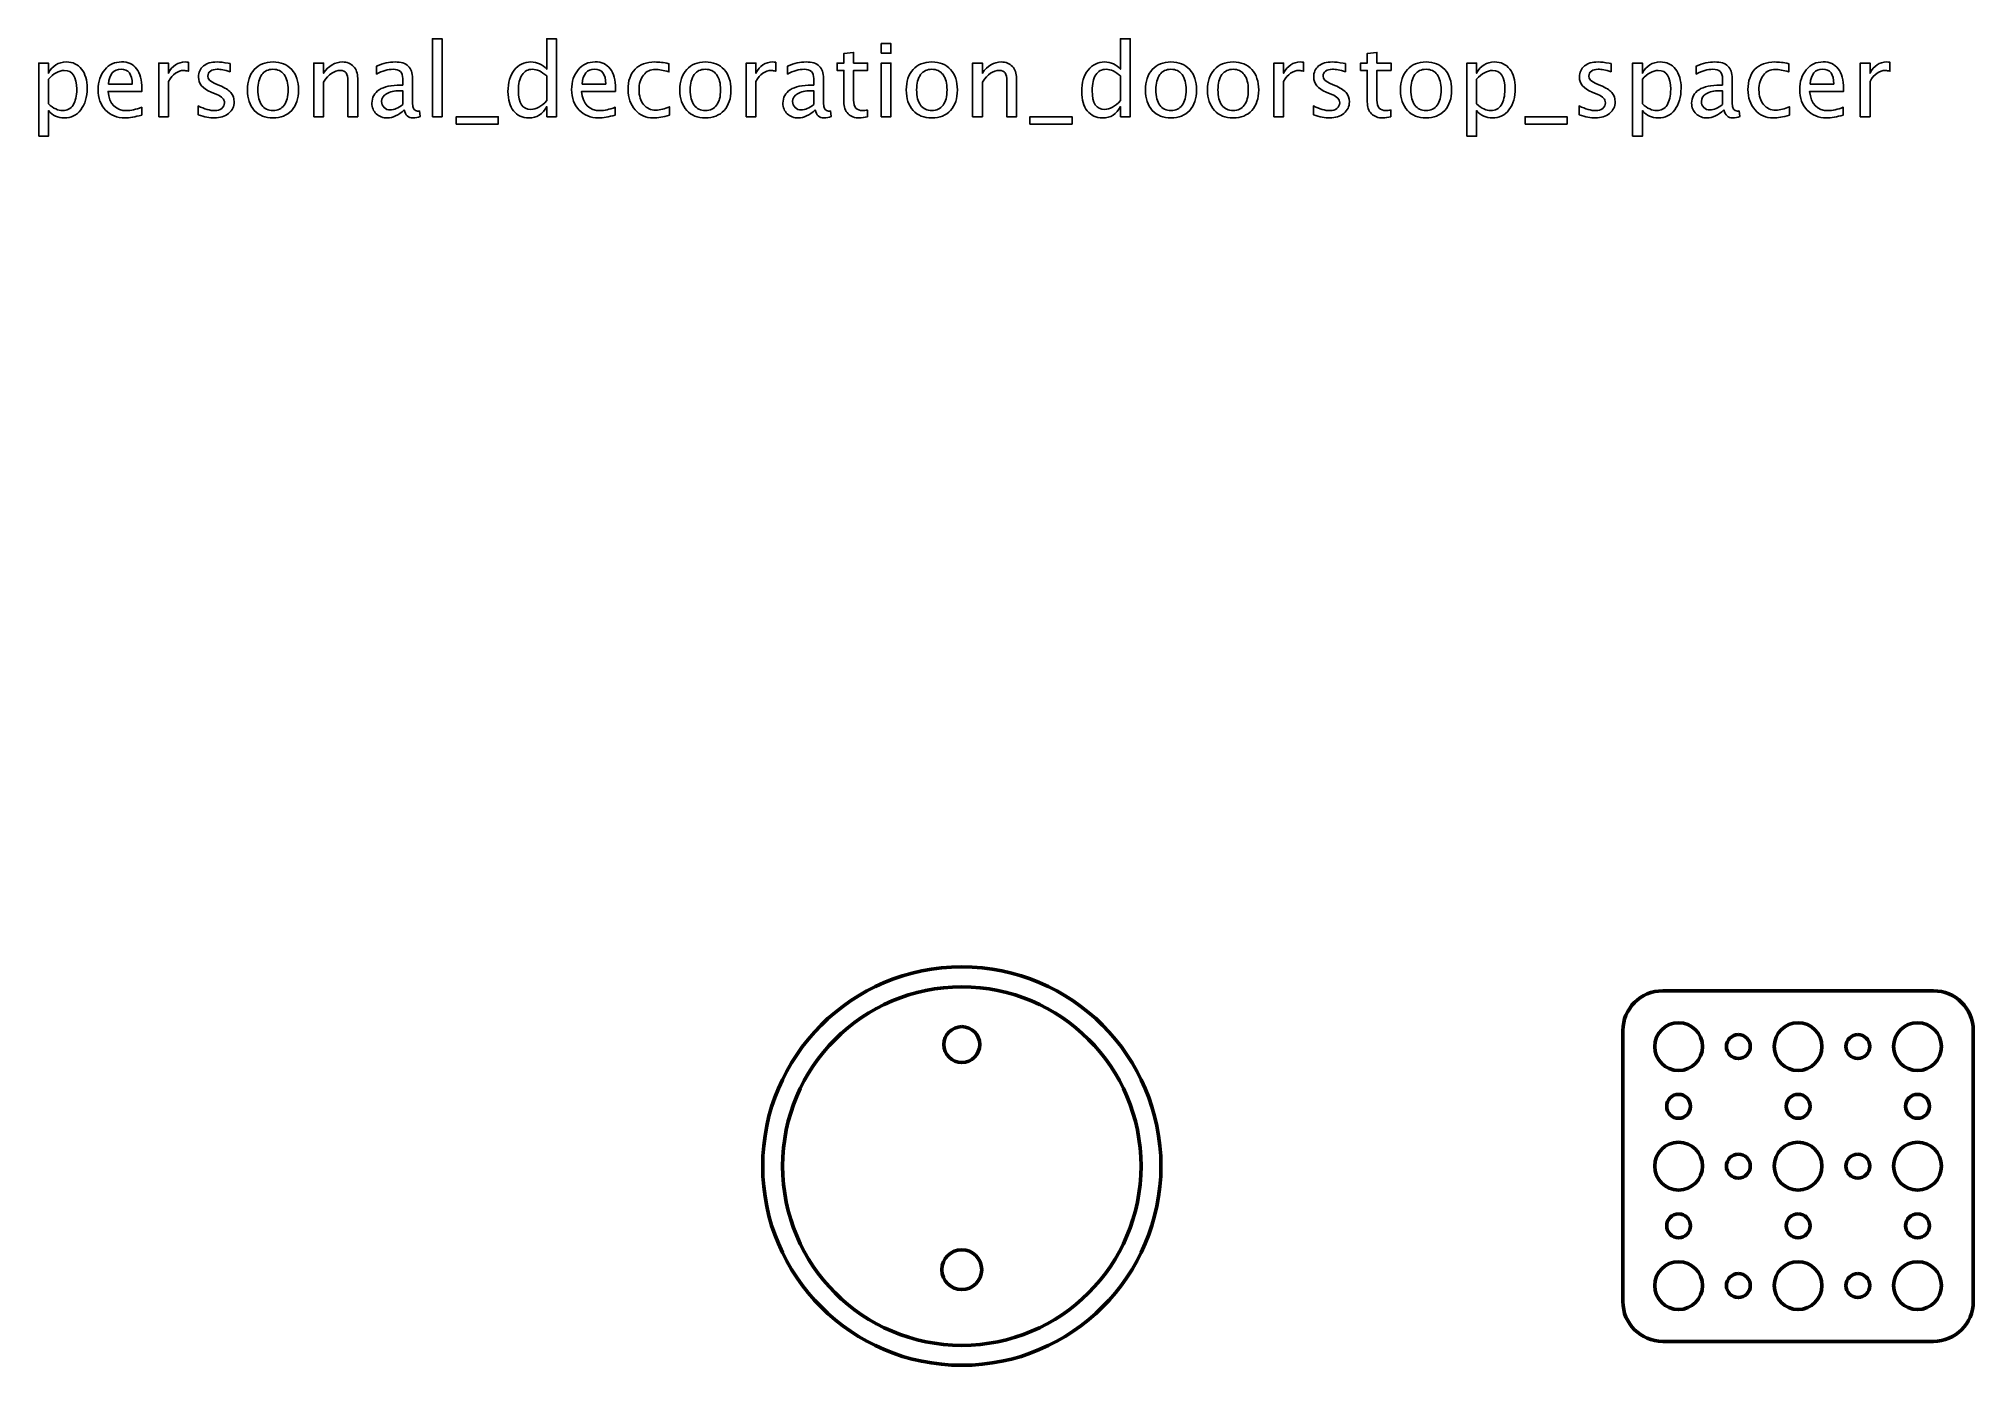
# Model space of a CAD drawing. Header units: centimetres. Extents: x -11.6 to 12.7, y -2.5 to 14.1.
import ezdxf

# ---------------------------------------------------------------- set-up
doc = ezdxf.new("R2010")
doc.units = ezdxf.units.CM
doc.header["$MEASUREMENT"] = 0
doc.layers.add('Layer 1', color=7, linetype='Continuous')

msp = doc.modelspace()

# ---------------------------------------------------------------- linework, layer by layer
at = {"layer": 'Layer 1', "lineweight": 53}
for centre, major_axis in [((0, 0), (0, 2.5)), ((0, 1.525), (0, 0.225)), ((9.00001, 1.49999), (0, 0.30001)), ((10.50001, 1.49999), (0, 0.30001)), ((12.00001, 1.49999), (0, 0.30001)), ((9.75, 1.5), (0, 0.15)), ((11.25, 1.5), (0, 0.15)), ((9, 0.75), (0, 0.15)), ((10.5, 0.75), (0, 0.15)), ((12, 0.75), (0, 0.15)), ((9.00001, -0.00001), (0, 0.30001)), ((10.50001, -0.00001), (0, 0.30001)), ((12.00001, -0.00001), (0, 0.30001)), ((9.75, 0), (0, 0.15)), ((11.25, 0), (0, 0.15)), ((9, -0.75), (0, 0.15)), ((10.5, -0.75), (0, 0.15)), ((12, -0.75), (0, 0.15)), ((0, -1.3), (0, 0.25)), ((9.00001, -1.50001), (0, 0.30001)), ((10.50001, -1.50001), (0, 0.30001)), ((12.00001, -1.50001), (0, 0.30001)), ((9.75, -1.5), (0, 0.15)), ((11.25, -1.5), (0, 0.15))]:
    msp.add_ellipse(centre, major_axis=major_axis, ratio=1, dxfattribs=at)
at = {"layer": 'Layer 1', "color": 4, "lineweight": 53}
msp.add_ellipse((0, 0), major_axis=(0, 2.25), ratio=1, dxfattribs=at)
at = {"layer": 'Layer 1'}
for points, knots in [([(-6.64685, 13.17044), (-6.64685, 13.17044), (-6.64685, 14.14961), (-6.64685, 14.14961), (-6.64685, 14.14961), (-6.64685, 14.14961), (-6.52493, 14.14961), (-6.52493, 14.14961), (-6.52493, 14.14961), (-6.52493, 14.14961), (-6.52493, 13.17044), (-6.52493, 13.17044), (-6.52493, 13.17044), (-6.52493, 13.17044), (-6.64685, 13.17044), (-6.64685, 13.17044)], [0, 0, 0, 0, 0.2, 0.2, 0.2, 0.2, 0.4, 0.4, 0.4, 0.4, 0.6, 0.6, 0.6, 0.6, 1, 1, 1, 1]), ([(-5.21175, 13.17044), (-5.21175, 13.17044), (-5.21175, 13.29681), (-5.21175, 13.29681), (-5.21175, 13.29681), (-5.26149, 13.2024), (-5.33642, 13.1552), (-5.43654, 13.1552), (-5.43654, 13.1552), (-5.51782, 13.1552), (-5.58174, 13.18462), (-5.62831, 13.24368), (-5.62831, 13.24368), (-5.67488, 13.30273), (-5.69816, 13.38338), (-5.69816, 13.48561), (-5.69816, 13.48561), (-5.69816, 13.59737), (-5.6717, 13.68733), (-5.619, 13.75549), (-5.619, 13.75549), (-5.56608, 13.82343), (-5.49665, 13.85751), (-5.4105, 13.85751), (-5.4105, 13.85751), (-5.33071, 13.85751), (-5.26424, 13.82703), (-5.21175, 13.76586), (-5.21175, 13.76586), (-5.21175, 13.76586), (-5.21175, 14.14961), (-5.21175, 14.14961), (-5.21175, 14.14961), (-5.21175, 14.14961), (-5.08983, 14.14961), (-5.08983, 14.14961), (-5.08983, 14.14961), (-5.08983, 14.14961), (-5.08983, 13.17044), (-5.08983, 13.17044), (-5.08983, 13.17044), (-5.08983, 13.17044), (-5.21175, 13.17044), (-5.21175, 13.17044)], [0, 0, 0, 0, 0.08333333, 0.08333333, 0.08333333, 0.08333333, 0.16666667, 0.16666667, 0.16666667, 0.16666667, 0.25, 0.25, 0.25, 0.25, 0.33333333, 0.33333333, 0.33333333, 0.33333333, 0.41666667, 0.41666667, 0.41666667, 0.41666667, 0.5, 0.5, 0.5, 0.5, 0.58333333, 0.58333333, 0.58333333, 0.58333333, 0.66666667, 0.66666667, 0.66666667, 0.66666667, 0.75, 0.75, 0.75, 0.75, 0.83333333, 0.83333333, 0.83333333, 0.83333333, 1, 1, 1, 1]), ([(-1.01145, 13.96673), (-1.01145, 13.96673), (-1.01145, 14.08865), (-1.01145, 14.08865), (-1.01145, 14.08865), (-1.01145, 14.08865), (-0.88953, 14.08865), (-0.88953, 14.08865), (-0.88953, 14.08865), (-0.88953, 14.08865), (-0.88953, 13.96673), (-0.88953, 13.96673), (-0.88953, 13.96673), (-0.88953, 13.96673), (-1.01145, 13.96673), (-1.01145, 13.96673)], [0, 0, 0, 0, 0.2, 0.2, 0.2, 0.2, 0.4, 0.4, 0.4, 0.4, 0.6, 0.6, 0.6, 0.6, 1, 1, 1, 1]), ([(1.9921, 13.17044), (1.9921, 13.17044), (1.9921, 13.29681), (1.9921, 13.29681), (1.9921, 13.29681), (1.94236, 13.2024), (1.86743, 13.1552), (1.76731, 13.1552), (1.76731, 13.1552), (1.68603, 13.1552), (1.62211, 13.18462), (1.57554, 13.24368), (1.57554, 13.24368), (1.52897, 13.30273), (1.50569, 13.38338), (1.50569, 13.48561), (1.50569, 13.48561), (1.50569, 13.59737), (1.53215, 13.68733), (1.58485, 13.75549), (1.58485, 13.75549), (1.63777, 13.82343), (1.7072, 13.85751), (1.79335, 13.85751), (1.79335, 13.85751), (1.87314, 13.85751), (1.93961, 13.82703), (1.9921, 13.76586), (1.9921, 13.76586), (1.9921, 13.76586), (1.9921, 14.14961), (1.9921, 14.14961), (1.9921, 14.14961), (1.9921, 14.14961), (2.11402, 14.14961), (2.11402, 14.14961), (2.11402, 14.14961), (2.11402, 14.14961), (2.11402, 13.17044), (2.11402, 13.17044), (2.11402, 13.17044), (2.11402, 13.17044), (1.9921, 13.17044), (1.9921, 13.17044)], [0, 0, 0, 0, 0.08333333, 0.08333333, 0.08333333, 0.08333333, 0.16666667, 0.16666667, 0.16666667, 0.16666667, 0.25, 0.25, 0.25, 0.25, 0.33333333, 0.33333333, 0.33333333, 0.33333333, 0.41666667, 0.41666667, 0.41666667, 0.41666667, 0.5, 0.5, 0.5, 0.5, 0.58333333, 0.58333333, 0.58333333, 0.58333333, 0.66666667, 0.66666667, 0.66666667, 0.66666667, 0.75, 0.75, 0.75, 0.75, 0.83333333, 0.83333333, 0.83333333, 0.83333333, 1, 1, 1, 1]), ([(-11.59053, 12.92533), (-11.59053, 12.92533), (-11.59053, 13.84354), (-11.59053, 13.84354), (-11.59053, 13.84354), (-11.59053, 13.84354), (-11.46861, 13.84354), (-11.46861, 13.84354), (-11.46861, 13.84354), (-11.46861, 13.84354), (-11.46861, 13.71633), (-11.46861, 13.71633), (-11.46861, 13.71633), (-11.41866, 13.81052), (-11.34351, 13.85751), (-11.2434, 13.85751), (-11.2434, 13.85751), (-11.16233, 13.85751), (-11.09862, 13.82809), (-11.05205, 13.76903), (-11.05205, 13.76903), (-11.00548, 13.70998), (-10.9822, 13.62933), (-10.9822, 13.5271), (-10.9822, 13.5271), (-10.9822, 13.41576), (-11.00866, 13.3258), (-11.06136, 13.25765), (-11.06136, 13.25765), (-11.11407, 13.18928), (-11.18349, 13.1552), (-11.26943, 13.1552), (-11.26943, 13.1552), (-11.34923, 13.1552), (-11.41569, 13.18568), (-11.46861, 13.24685), (-11.46861, 13.24685), (-11.46861, 13.24685), (-11.46861, 12.92533), (-11.46861, 12.92533), (-11.46861, 12.92533), (-11.46861, 12.92533), (-11.59053, 12.92533), (-11.59053, 12.92533)], [0, 0, 0, 0, 0.08333333, 0.08333333, 0.08333333, 0.08333333, 0.16666667, 0.16666667, 0.16666667, 0.16666667, 0.25, 0.25, 0.25, 0.25, 0.33333333, 0.33333333, 0.33333333, 0.33333333, 0.41666667, 0.41666667, 0.41666667, 0.41666667, 0.5, 0.5, 0.5, 0.5, 0.58333333, 0.58333333, 0.58333333, 0.58333333, 0.66666667, 0.66666667, 0.66666667, 0.66666667, 0.75, 0.75, 0.75, 0.75, 0.83333333, 0.83333333, 0.83333333, 0.83333333, 1, 1, 1, 1]), ([(-10.29725, 13.19203), (-10.37916, 13.16748), (-10.44923, 13.1552), (-10.50765, 13.1552), (-10.50765, 13.1552), (-10.60734, 13.1552), (-10.68841, 13.18822), (-10.75085, 13.25405), (-10.75085, 13.25405), (-10.81329, 13.31988), (-10.84462, 13.40518), (-10.84462, 13.51017), (-10.84462, 13.51017), (-10.84462, 13.61198), (-10.8171, 13.69559), (-10.76186, 13.76099), (-10.76186, 13.76099), (-10.70661, 13.82618), (-10.63592, 13.85878), (-10.54977, 13.85878), (-10.54977, 13.85878), (-10.46828, 13.85878), (-10.4052, 13.82978), (-10.36075, 13.77179), (-10.36075, 13.77179), (-10.3163, 13.71379), (-10.29407, 13.63166), (-10.29407, 13.52519), (-10.29407, 13.52519), (-10.29407, 13.52519), (-10.29471, 13.48794), (-10.29471, 13.48794), (-10.29471, 13.48794), (-10.29471, 13.48794), (-10.72016, 13.48794), (-10.72016, 13.48794), (-10.72016, 13.48794), (-10.70238, 13.32707), (-10.62385, 13.24664), (-10.48479, 13.24664), (-10.48479, 13.24664), (-10.43377, 13.24664), (-10.37133, 13.26103), (-10.29725, 13.28982), (-10.29725, 13.28982), (-10.29725, 13.28982), (-10.29725, 13.19203), (-10.29725, 13.19203)], [0, 0, 0, 0, 0.07692308, 0.07692308, 0.07692308, 0.07692308, 0.15384615, 0.15384615, 0.15384615, 0.15384615, 0.23076923, 0.23076923, 0.23076923, 0.23076923, 0.30769231, 0.30769231, 0.30769231, 0.30769231, 0.38461538, 0.38461538, 0.38461538, 0.38461538, 0.46153846, 0.46153846, 0.46153846, 0.46153846, 0.53846154, 0.53846154, 0.53846154, 0.53846154, 0.61538462, 0.61538462, 0.61538462, 0.61538462, 0.69230769, 0.69230769, 0.69230769, 0.69230769, 0.76923077, 0.76923077, 0.76923077, 0.76923077, 0.84615385, 0.84615385, 0.84615385, 0.84615385, 1, 1, 1, 1]), ([(-10.08368, 13.17044), (-10.08368, 13.17044), (-10.08368, 13.84354), (-10.08368, 13.84354), (-10.08368, 13.84354), (-10.08368, 13.84354), (-9.96176, 13.84354), (-9.96176, 13.84354), (-9.96176, 13.84354), (-9.96176, 13.84354), (-9.96176, 13.71633), (-9.96176, 13.71633), (-9.96176, 13.71633), (-9.91329, 13.81052), (-9.84301, 13.85751), (-9.75073, 13.85751), (-9.75073, 13.85751), (-9.73824, 13.85751), (-9.72512, 13.85645), (-9.71157, 13.85434), (-9.71157, 13.85434), (-9.71157, 13.85434), (-9.71157, 13.74025), (-9.71157, 13.74025), (-9.71157, 13.74025), (-9.73274, 13.74723), (-9.75136, 13.75083), (-9.76745, 13.75083), (-9.76745, 13.75083), (-9.84492, 13.75083), (-9.90969, 13.70511), (-9.96176, 13.61346), (-9.96176, 13.61346), (-9.96176, 13.61346), (-9.96176, 13.17044), (-9.96176, 13.17044), (-9.96176, 13.17044), (-9.96176, 13.17044), (-10.08368, 13.17044), (-10.08368, 13.17044)], [0, 0, 0, 0, 0.09090909, 0.09090909, 0.09090909, 0.09090909, 0.18181818, 0.18181818, 0.18181818, 0.18181818, 0.27272727, 0.27272727, 0.27272727, 0.27272727, 0.36363636, 0.36363636, 0.36363636, 0.36363636, 0.45454545, 0.45454545, 0.45454545, 0.45454545, 0.54545455, 0.54545455, 0.54545455, 0.54545455, 0.63636364, 0.63636364, 0.63636364, 0.63636364, 0.72727273, 0.72727273, 0.72727273, 0.72727273, 0.81818182, 0.81818182, 0.81818182, 0.81818182, 1, 1, 1, 1]), ([(-9.58817, 13.19457), (-9.58817, 13.19457), (-9.58817, 13.30633), (-9.58817, 13.30633), (-9.58817, 13.30633), (-9.50837, 13.26654), (-9.43916, 13.24664), (-9.3801, 13.24664), (-9.3801, 13.24664), (-9.34496, 13.24664), (-9.31575, 13.25617), (-9.29268, 13.27522), (-9.29268, 13.27522), (-9.26961, 13.29405), (-9.25797, 13.31776), (-9.25797, 13.34634), (-9.25797, 13.34634), (-9.25797, 13.38803), (-9.29035, 13.42254), (-9.35512, 13.44984), (-9.35512, 13.44984), (-9.35512, 13.44984), (-9.42646, 13.48011), (-9.42646, 13.48011), (-9.42646, 13.48011), (-9.53165, 13.52371), (-9.58436, 13.58679), (-9.58436, 13.6687), (-9.58436, 13.6687), (-9.58436, 13.72734), (-9.56362, 13.77348), (-9.52213, 13.80713), (-9.52213, 13.80713), (-9.48064, 13.84079), (-9.4237, 13.85751), (-9.35153, 13.85751), (-9.35153, 13.85751), (-9.31406, 13.85751), (-9.26749, 13.85243), (-9.21225, 13.84206), (-9.21225, 13.84206), (-9.21225, 13.84206), (-9.18685, 13.83719), (-9.18685, 13.83719), (-9.18685, 13.83719), (-9.18685, 13.83719), (-9.18685, 13.73559), (-9.18685, 13.73559), (-9.18685, 13.73559), (-9.25479, 13.75591), (-9.30898, 13.76607), (-9.34941, 13.76607), (-9.34941, 13.76607), (-9.38497, 13.76607), (-9.41312, 13.75824), (-9.4345, 13.74279), (-9.4345, 13.74279), (-9.45567, 13.72734), (-9.46625, 13.70659), (-9.46625, 13.68056), (-9.46625, 13.68056), (-9.46625, 13.64394), (-9.43662, 13.61282), (-9.37714, 13.58764), (-9.37714, 13.58764), (-9.37714, 13.58764), (-9.31851, 13.56287), (-9.31851, 13.56287), (-9.31851, 13.56287), (-9.25204, 13.53493), (-9.20505, 13.5053), (-9.17754, 13.47418), (-9.17754, 13.47418), (-9.14981, 13.44307), (-9.13605, 13.40412), (-9.13605, 13.35755), (-9.13605, 13.35755), (-9.13605, 13.2985), (-9.15933, 13.25003), (-9.20611, 13.21214), (-9.20611, 13.21214), (-9.25268, 13.17425), (-9.31237, 13.1552), (-9.38497, 13.1552), (-9.38497, 13.1552), (-9.44085, 13.1552), (-9.50837, 13.16832), (-9.58817, 13.19457)], [0, 0, 0, 0, 0.04347826, 0.04347826, 0.04347826, 0.04347826, 0.08695652, 0.08695652, 0.08695652, 0.08695652, 0.13043478, 0.13043478, 0.13043478, 0.13043478, 0.17391304, 0.17391304, 0.17391304, 0.17391304, 0.2173913, 0.2173913, 0.2173913, 0.2173913, 0.26086957, 0.26086957, 0.26086957, 0.26086957, 0.30434783, 0.30434783, 0.30434783, 0.30434783, 0.34782609, 0.34782609, 0.34782609, 0.34782609, 0.39130435, 0.39130435, 0.39130435, 0.39130435, 0.43478261, 0.43478261, 0.43478261, 0.43478261, 0.47826087, 0.47826087, 0.47826087, 0.47826087, 0.52173913, 0.52173913, 0.52173913, 0.52173913, 0.56521739, 0.56521739, 0.56521739, 0.56521739, 0.60869565, 0.60869565, 0.60869565, 0.60869565, 0.65217391, 0.65217391, 0.65217391, 0.65217391, 0.69565217, 0.69565217, 0.69565217, 0.69565217, 0.73913043, 0.73913043, 0.73913043, 0.73913043, 0.7826087, 0.7826087, 0.7826087, 0.7826087, 0.82608696, 0.82608696, 0.82608696, 0.82608696, 0.86956522, 0.86956522, 0.86956522, 0.86956522, 0.91304348, 0.91304348, 0.91304348, 0.91304348, 1, 1, 1, 1]), ([(-8.64858, 13.1552), (-8.74743, 13.1552), (-8.82574, 13.18674), (-8.88332, 13.24982), (-8.88332, 13.24982), (-8.9411, 13.31289), (-8.96989, 13.39862), (-8.96989, 13.50678), (-8.96989, 13.50678), (-8.96989, 13.61473), (-8.9411, 13.70024), (-8.88332, 13.76311), (-8.88332, 13.76311), (-8.82574, 13.82597), (-8.74743, 13.85751), (-8.64858, 13.85751), (-8.64858, 13.85751), (-8.54973, 13.85751), (-8.47141, 13.82597), (-8.41384, 13.76311), (-8.41384, 13.76311), (-8.35606, 13.70024), (-8.32727, 13.61473), (-8.32727, 13.50678), (-8.32727, 13.50678), (-8.32727, 13.39862), (-8.35606, 13.31289), (-8.41384, 13.24982), (-8.41384, 13.24982), (-8.47141, 13.18674), (-8.54973, 13.1552), (-8.64858, 13.1552)], [0, 0, 0, 0, 0.11111111, 0.11111111, 0.11111111, 0.11111111, 0.22222222, 0.22222222, 0.22222222, 0.22222222, 0.33333333, 0.33333333, 0.33333333, 0.33333333, 0.44444444, 0.44444444, 0.44444444, 0.44444444, 0.55555556, 0.55555556, 0.55555556, 0.55555556, 0.66666667, 0.66666667, 0.66666667, 0.66666667, 0.77777778, 0.77777778, 0.77777778, 0.77777778, 1, 1, 1, 1]), ([(-8.13635, 13.17044), (-8.13635, 13.17044), (-8.13635, 13.84354), (-8.13635, 13.84354), (-8.13635, 13.84354), (-8.13635, 13.84354), (-8.01443, 13.84354), (-8.01443, 13.84354), (-8.01443, 13.84354), (-8.01443, 13.84354), (-8.01443, 13.71633), (-8.01443, 13.71633), (-8.01443, 13.71633), (-7.94987, 13.81052), (-7.87071, 13.85751), (-7.77715, 13.85751), (-7.77715, 13.85751), (-7.71831, 13.85751), (-7.67153, 13.8391), (-7.63703, 13.80205), (-7.63703, 13.80205), (-7.60253, 13.76522), (-7.58517, 13.71548), (-7.58517, 13.65325), (-7.58517, 13.65325), (-7.58517, 13.65325), (-7.58517, 13.17044), (-7.58517, 13.17044), (-7.58517, 13.17044), (-7.58517, 13.17044), (-7.70709, 13.17044), (-7.70709, 13.17044), (-7.70709, 13.17044), (-7.70709, 13.17044), (-7.70709, 13.61346), (-7.70709, 13.61346), (-7.70709, 13.61346), (-7.70709, 13.66341), (-7.7145, 13.69897), (-7.7291, 13.72014), (-7.7291, 13.72014), (-7.74392, 13.74152), (-7.76826, 13.7521), (-7.80234, 13.7521), (-7.80234, 13.7521), (-7.87727, 13.7521), (-7.94797, 13.70321), (-8.01443, 13.60542), (-8.01443, 13.60542), (-8.01443, 13.60542), (-8.01443, 13.17044), (-8.01443, 13.17044), (-8.01443, 13.17044), (-8.01443, 13.17044), (-8.13635, 13.17044), (-8.13635, 13.17044)], [0, 0, 0, 0, 0.06666667, 0.06666667, 0.06666667, 0.06666667, 0.13333333, 0.13333333, 0.13333333, 0.13333333, 0.2, 0.2, 0.2, 0.2, 0.26666667, 0.26666667, 0.26666667, 0.26666667, 0.33333333, 0.33333333, 0.33333333, 0.33333333, 0.4, 0.4, 0.4, 0.4, 0.46666667, 0.46666667, 0.46666667, 0.46666667, 0.53333333, 0.53333333, 0.53333333, 0.53333333, 0.6, 0.6, 0.6, 0.6, 0.66666667, 0.66666667, 0.66666667, 0.66666667, 0.73333333, 0.73333333, 0.73333333, 0.73333333, 0.8, 0.8, 0.8, 0.8, 0.86666667, 0.86666667, 0.86666667, 0.86666667, 1, 1, 1, 1]), ([(-7.00118, 13.25617), (-7.07441, 13.18886), (-7.1449, 13.1552), (-7.21263, 13.1552), (-7.21263, 13.1552), (-7.2683, 13.1552), (-7.31466, 13.17256), (-7.35127, 13.20748), (-7.35127, 13.20748), (-7.3881, 13.24241), (-7.40652, 13.28643), (-7.40652, 13.33956), (-7.40652, 13.33956), (-7.40652, 13.41301), (-7.37562, 13.46953), (-7.31381, 13.5089), (-7.31381, 13.5089), (-7.252, 13.54827), (-7.16331, 13.56795), (-7.04774, 13.56795), (-7.04774, 13.56795), (-7.04774, 13.56795), (-7.01917, 13.56795), (-7.01917, 13.56795), (-7.01917, 13.56795), (-7.01917, 13.56795), (-7.01917, 13.64902), (-7.01917, 13.64902), (-7.01917, 13.64902), (-7.01917, 13.72712), (-7.05981, 13.76607), (-7.1413, 13.76607), (-7.1413, 13.76607), (-7.20438, 13.76607), (-7.27338, 13.74617), (-7.3481, 13.70638), (-7.3481, 13.70638), (-7.3481, 13.70638), (-7.3481, 13.80671), (-7.3481, 13.80671), (-7.3481, 13.80671), (-7.26597, 13.84058), (-7.1885, 13.85751), (-7.1159, 13.85751), (-7.1159, 13.85751), (-7.04118, 13.85751), (-6.98594, 13.84058), (-6.95059, 13.8065), (-6.95059, 13.8065), (-6.91503, 13.77242), (-6.89725, 13.71993), (-6.89725, 13.64902), (-6.89725, 13.64902), (-6.89725, 13.64902), (-6.89725, 13.34485), (-6.89725, 13.34485), (-6.89725, 13.34485), (-6.89725, 13.27522), (-6.87587, 13.24029), (-6.8329, 13.24029), (-6.8329, 13.24029), (-6.82761, 13.24029), (-6.81978, 13.24114), (-6.80941, 13.24283), (-6.80941, 13.24283), (-6.80941, 13.24283), (-6.80073, 13.1751), (-6.80073, 13.1751), (-6.80073, 13.1751), (-6.82846, 13.16176), (-6.85894, 13.1552), (-6.89238, 13.1552), (-6.89238, 13.1552), (-6.94932, 13.1552), (-6.98551, 13.18886), (-7.00118, 13.25617)], [0, 0, 0, 0, 0.05, 0.05, 0.05, 0.05, 0.1, 0.1, 0.1, 0.1, 0.15, 0.15, 0.15, 0.15, 0.2, 0.2, 0.2, 0.2, 0.25, 0.25, 0.25, 0.25, 0.3, 0.3, 0.3, 0.3, 0.35, 0.35, 0.35, 0.35, 0.4, 0.4, 0.4, 0.4, 0.45, 0.45, 0.45, 0.45, 0.5, 0.5, 0.5, 0.5, 0.55, 0.55, 0.55, 0.55, 0.6, 0.6, 0.6, 0.6, 0.65, 0.65, 0.65, 0.65, 0.7, 0.7, 0.7, 0.7, 0.75, 0.75, 0.75, 0.75, 0.8, 0.8, 0.8, 0.8, 0.85, 0.85, 0.85, 0.85, 0.9, 0.9, 0.9, 0.9, 1, 1, 1, 1]), ([(-4.35154, 13.19203), (-4.43345, 13.16748), (-4.50352, 13.1552), (-4.56194, 13.1552), (-4.56194, 13.1552), (-4.66163, 13.1552), (-4.7427, 13.18822), (-4.80514, 13.25405), (-4.80514, 13.25405), (-4.86758, 13.31988), (-4.89891, 13.40518), (-4.89891, 13.51017), (-4.89891, 13.51017), (-4.89891, 13.61198), (-4.87139, 13.69559), (-4.81615, 13.76099), (-4.81615, 13.76099), (-4.7609, 13.82618), (-4.69021, 13.85878), (-4.60406, 13.85878), (-4.60406, 13.85878), (-4.52257, 13.85878), (-4.45949, 13.82978), (-4.41504, 13.77179), (-4.41504, 13.77179), (-4.37059, 13.71379), (-4.34836, 13.63166), (-4.34836, 13.52519), (-4.34836, 13.52519), (-4.34836, 13.52519), (-4.349, 13.48794), (-4.349, 13.48794), (-4.349, 13.48794), (-4.349, 13.48794), (-4.77445, 13.48794), (-4.77445, 13.48794), (-4.77445, 13.48794), (-4.75667, 13.32707), (-4.67814, 13.24664), (-4.53908, 13.24664), (-4.53908, 13.24664), (-4.48806, 13.24664), (-4.42562, 13.26103), (-4.35154, 13.28982), (-4.35154, 13.28982), (-4.35154, 13.28982), (-4.35154, 13.19203), (-4.35154, 13.19203)], [0, 0, 0, 0, 0.07692308, 0.07692308, 0.07692308, 0.07692308, 0.15384615, 0.15384615, 0.15384615, 0.15384615, 0.23076923, 0.23076923, 0.23076923, 0.23076923, 0.30769231, 0.30769231, 0.30769231, 0.30769231, 0.38461538, 0.38461538, 0.38461538, 0.38461538, 0.46153846, 0.46153846, 0.46153846, 0.46153846, 0.53846154, 0.53846154, 0.53846154, 0.53846154, 0.61538462, 0.61538462, 0.61538462, 0.61538462, 0.69230769, 0.69230769, 0.69230769, 0.69230769, 0.76923077, 0.76923077, 0.76923077, 0.76923077, 0.84615385, 0.84615385, 0.84615385, 0.84615385, 1, 1, 1, 1]), ([(-3.67061, 13.19076), (-3.74956, 13.16705), (-3.81772, 13.1552), (-3.87508, 13.1552), (-3.87508, 13.1552), (-3.9661, 13.1552), (-4.04145, 13.18886), (-4.10135, 13.25595), (-4.10135, 13.25595), (-4.16125, 13.32326), (-4.19131, 13.40814), (-4.19131, 13.51038), (-4.19131, 13.51038), (-4.19131, 13.6196), (-4.16168, 13.7049), (-4.10241, 13.76586), (-4.10241, 13.76586), (-4.04314, 13.82703), (-3.96038, 13.85751), (-3.85412, 13.85751), (-3.85412, 13.85751), (-3.80184, 13.85751), (-3.743, 13.85031), (-3.67823, 13.83592), (-3.67823, 13.83592), (-3.67823, 13.83592), (-3.67823, 13.73305), (-3.67823, 13.73305), (-3.67823, 13.73305), (-3.74702, 13.75337), (-3.80311, 13.76353), (-3.84629, 13.76353), (-3.84629, 13.76353), (-3.90895, 13.76353), (-3.95911, 13.74004), (-3.99658, 13.69326), (-3.99658, 13.69326), (-4.03404, 13.64648), (-4.05288, 13.58404), (-4.05288, 13.50614), (-4.05288, 13.50614), (-4.05288, 13.43058), (-4.03341, 13.36962), (-3.99467, 13.32284), (-3.99467, 13.32284), (-3.95594, 13.27627), (-3.90535, 13.25299), (-3.84248, 13.25299), (-3.84248, 13.25299), (-3.78681, 13.25299), (-3.72966, 13.26738), (-3.67061, 13.29617), (-3.67061, 13.29617), (-3.67061, 13.29617), (-3.67061, 13.19076), (-3.67061, 13.19076)], [0, 0, 0, 0, 0.06666667, 0.06666667, 0.06666667, 0.06666667, 0.13333333, 0.13333333, 0.13333333, 0.13333333, 0.2, 0.2, 0.2, 0.2, 0.26666667, 0.26666667, 0.26666667, 0.26666667, 0.33333333, 0.33333333, 0.33333333, 0.33333333, 0.4, 0.4, 0.4, 0.4, 0.46666667, 0.46666667, 0.46666667, 0.46666667, 0.53333333, 0.53333333, 0.53333333, 0.53333333, 0.6, 0.6, 0.6, 0.6, 0.66666667, 0.66666667, 0.66666667, 0.66666667, 0.73333333, 0.73333333, 0.73333333, 0.73333333, 0.8, 0.8, 0.8, 0.8, 0.86666667, 0.86666667, 0.86666667, 0.86666667, 1, 1, 1, 1]), ([(-3.21955, 13.1552), (-3.3184, 13.1552), (-3.39671, 13.18674), (-3.45429, 13.24982), (-3.45429, 13.24982), (-3.51207, 13.31289), (-3.54086, 13.39862), (-3.54086, 13.50678), (-3.54086, 13.50678), (-3.54086, 13.61473), (-3.51207, 13.70024), (-3.45429, 13.76311), (-3.45429, 13.76311), (-3.39671, 13.82597), (-3.3184, 13.85751), (-3.21955, 13.85751), (-3.21955, 13.85751), (-3.1207, 13.85751), (-3.04238, 13.82597), (-2.98481, 13.76311), (-2.98481, 13.76311), (-2.92703, 13.70024), (-2.89824, 13.61473), (-2.89824, 13.50678), (-2.89824, 13.50678), (-2.89824, 13.39862), (-2.92703, 13.31289), (-2.98481, 13.24982), (-2.98481, 13.24982), (-3.04238, 13.18674), (-3.1207, 13.1552), (-3.21955, 13.1552)], [0, 0, 0, 0, 0.11111111, 0.11111111, 0.11111111, 0.11111111, 0.22222222, 0.22222222, 0.22222222, 0.22222222, 0.33333333, 0.33333333, 0.33333333, 0.33333333, 0.44444444, 0.44444444, 0.44444444, 0.44444444, 0.55555556, 0.55555556, 0.55555556, 0.55555556, 0.66666667, 0.66666667, 0.66666667, 0.66666667, 0.77777778, 0.77777778, 0.77777778, 0.77777778, 1, 1, 1, 1]), ([(-2.70732, 13.17044), (-2.70732, 13.17044), (-2.70732, 13.84354), (-2.70732, 13.84354), (-2.70732, 13.84354), (-2.70732, 13.84354), (-2.5854, 13.84354), (-2.5854, 13.84354), (-2.5854, 13.84354), (-2.5854, 13.84354), (-2.5854, 13.71633), (-2.5854, 13.71633), (-2.5854, 13.71633), (-2.53693, 13.81052), (-2.46665, 13.85751), (-2.37437, 13.85751), (-2.37437, 13.85751), (-2.36188, 13.85751), (-2.34876, 13.85645), (-2.33521, 13.85434), (-2.33521, 13.85434), (-2.33521, 13.85434), (-2.33521, 13.74025), (-2.33521, 13.74025), (-2.33521, 13.74025), (-2.35638, 13.74723), (-2.375, 13.75083), (-2.39109, 13.75083), (-2.39109, 13.75083), (-2.46856, 13.75083), (-2.53333, 13.70511), (-2.5854, 13.61346), (-2.5854, 13.61346), (-2.5854, 13.61346), (-2.5854, 13.17044), (-2.5854, 13.17044), (-2.5854, 13.17044), (-2.5854, 13.17044), (-2.70732, 13.17044), (-2.70732, 13.17044)], [0, 0, 0, 0, 0.09090909, 0.09090909, 0.09090909, 0.09090909, 0.18181818, 0.18181818, 0.18181818, 0.18181818, 0.27272727, 0.27272727, 0.27272727, 0.27272727, 0.36363636, 0.36363636, 0.36363636, 0.36363636, 0.45454545, 0.45454545, 0.45454545, 0.45454545, 0.54545455, 0.54545455, 0.54545455, 0.54545455, 0.63636364, 0.63636364, 0.63636364, 0.63636364, 0.72727273, 0.72727273, 0.72727273, 0.72727273, 0.81818182, 0.81818182, 0.81818182, 0.81818182, 1, 1, 1, 1]), ([(-1.84076, 13.25617), (-1.91399, 13.18886), (-1.98448, 13.1552), (-2.05221, 13.1552), (-2.05221, 13.1552), (-2.10788, 13.1552), (-2.15424, 13.17256), (-2.19085, 13.20748), (-2.19085, 13.20748), (-2.22768, 13.24241), (-2.2461, 13.28643), (-2.2461, 13.33956), (-2.2461, 13.33956), (-2.2461, 13.41301), (-2.2152, 13.46953), (-2.15339, 13.5089), (-2.15339, 13.5089), (-2.09158, 13.54827), (-2.00289, 13.56795), (-1.88732, 13.56795), (-1.88732, 13.56795), (-1.88732, 13.56795), (-1.85875, 13.56795), (-1.85875, 13.56795), (-1.85875, 13.56795), (-1.85875, 13.56795), (-1.85875, 13.64902), (-1.85875, 13.64902), (-1.85875, 13.64902), (-1.85875, 13.72712), (-1.89939, 13.76607), (-1.98088, 13.76607), (-1.98088, 13.76607), (-2.04396, 13.76607), (-2.11296, 13.74617), (-2.18768, 13.70638), (-2.18768, 13.70638), (-2.18768, 13.70638), (-2.18768, 13.80671), (-2.18768, 13.80671), (-2.18768, 13.80671), (-2.10555, 13.84058), (-2.02808, 13.85751), (-1.95548, 13.85751), (-1.95548, 13.85751), (-1.88076, 13.85751), (-1.82552, 13.84058), (-1.79017, 13.8065), (-1.79017, 13.8065), (-1.75461, 13.77242), (-1.73683, 13.71993), (-1.73683, 13.64902), (-1.73683, 13.64902), (-1.73683, 13.64902), (-1.73683, 13.34485), (-1.73683, 13.34485), (-1.73683, 13.34485), (-1.73683, 13.27522), (-1.71545, 13.24029), (-1.67248, 13.24029), (-1.67248, 13.24029), (-1.66719, 13.24029), (-1.65936, 13.24114), (-1.64899, 13.24283), (-1.64899, 13.24283), (-1.64899, 13.24283), (-1.64031, 13.1751), (-1.64031, 13.1751), (-1.64031, 13.1751), (-1.66804, 13.16176), (-1.69852, 13.1552), (-1.73196, 13.1552), (-1.73196, 13.1552), (-1.7889, 13.1552), (-1.82509, 13.18886), (-1.84076, 13.25617)], [0, 0, 0, 0, 0.05, 0.05, 0.05, 0.05, 0.1, 0.1, 0.1, 0.1, 0.15, 0.15, 0.15, 0.15, 0.2, 0.2, 0.2, 0.2, 0.25, 0.25, 0.25, 0.25, 0.3, 0.3, 0.3, 0.3, 0.35, 0.35, 0.35, 0.35, 0.4, 0.4, 0.4, 0.4, 0.45, 0.45, 0.45, 0.45, 0.5, 0.5, 0.5, 0.5, 0.55, 0.55, 0.55, 0.55, 0.6, 0.6, 0.6, 0.6, 0.65, 0.65, 0.65, 0.65, 0.7, 0.7, 0.7, 0.7, 0.75, 0.75, 0.75, 0.75, 0.8, 0.8, 0.8, 0.8, 0.85, 0.85, 0.85, 0.85, 0.9, 0.9, 0.9, 0.9, 1, 1, 1, 1]), ([(-1.18544, 13.17065), (-1.22312, 13.16028), (-1.25592, 13.1552), (-1.28365, 13.1552), (-1.28365, 13.1552), (-1.34588, 13.1552), (-1.39435, 13.17298), (-1.42907, 13.20854), (-1.42907, 13.20854), (-1.46399, 13.2441), (-1.48135, 13.29342), (-1.48135, 13.35671), (-1.48135, 13.35671), (-1.48135, 13.35671), (-1.48135, 13.7521), (-1.48135, 13.7521), (-1.48135, 13.7521), (-1.48135, 13.7521), (-1.56559, 13.7521), (-1.56559, 13.7521), (-1.56559, 13.7521), (-1.56559, 13.7521), (-1.56559, 13.84354), (-1.56559, 13.84354), (-1.56559, 13.84354), (-1.56559, 13.84354), (-1.48135, 13.84354), (-1.48135, 13.84354), (-1.48135, 13.84354), (-1.48135, 13.84354), (-1.48135, 13.96525), (-1.48135, 13.96525), (-1.48135, 13.96525), (-1.48135, 13.96525), (-1.35943, 13.97689), (-1.35943, 13.97689), (-1.35943, 13.97689), (-1.35943, 13.97689), (-1.35943, 13.84354), (-1.35943, 13.84354), (-1.35943, 13.84354), (-1.35943, 13.84354), (-1.1829, 13.84354), (-1.1829, 13.84354), (-1.1829, 13.84354), (-1.1829, 13.84354), (-1.1829, 13.7521), (-1.1829, 13.7521), (-1.1829, 13.7521), (-1.1829, 13.7521), (-1.35943, 13.7521), (-1.35943, 13.7521), (-1.35943, 13.7521), (-1.35943, 13.7521), (-1.35943, 13.37872), (-1.35943, 13.37872), (-1.35943, 13.37872), (-1.35943, 13.29067), (-1.32112, 13.24664), (-1.24471, 13.24664), (-1.24471, 13.24664), (-1.22841, 13.24664), (-1.20872, 13.24939), (-1.18544, 13.25468), (-1.18544, 13.25468), (-1.18544, 13.25468), (-1.18544, 13.17065), (-1.18544, 13.17065)], [0, 0, 0, 0, 0.05555556, 0.05555556, 0.05555556, 0.05555556, 0.11111111, 0.11111111, 0.11111111, 0.11111111, 0.16666667, 0.16666667, 0.16666667, 0.16666667, 0.22222222, 0.22222222, 0.22222222, 0.22222222, 0.27777778, 0.27777778, 0.27777778, 0.27777778, 0.33333333, 0.33333333, 0.33333333, 0.33333333, 0.38888889, 0.38888889, 0.38888889, 0.38888889, 0.44444444, 0.44444444, 0.44444444, 0.44444444, 0.5, 0.5, 0.5, 0.5, 0.55555556, 0.55555556, 0.55555556, 0.55555556, 0.61111111, 0.61111111, 0.61111111, 0.61111111, 0.66666667, 0.66666667, 0.66666667, 0.66666667, 0.72222222, 0.72222222, 0.72222222, 0.72222222, 0.77777778, 0.77777778, 0.77777778, 0.77777778, 0.83333333, 0.83333333, 0.83333333, 0.83333333, 0.88888889, 0.88888889, 0.88888889, 0.88888889, 1, 1, 1, 1]), ([(-0.37645, 13.1552), (-0.4753, 13.1552), (-0.55361, 13.18674), (-0.61119, 13.24982), (-0.61119, 13.24982), (-0.66897, 13.31289), (-0.69776, 13.39862), (-0.69776, 13.50678), (-0.69776, 13.50678), (-0.69776, 13.61473), (-0.66897, 13.70024), (-0.61119, 13.76311), (-0.61119, 13.76311), (-0.55361, 13.82597), (-0.4753, 13.85751), (-0.37645, 13.85751), (-0.37645, 13.85751), (-0.2776, 13.85751), (-0.19928, 13.82597), (-0.14171, 13.76311), (-0.14171, 13.76311), (-0.08393, 13.70024), (-0.05514, 13.61473), (-0.05514, 13.50678), (-0.05514, 13.50678), (-0.05514, 13.39862), (-0.08393, 13.31289), (-0.14171, 13.24982), (-0.14171, 13.24982), (-0.19928, 13.18674), (-0.2776, 13.1552), (-0.37645, 13.1552)], [0, 0, 0, 0, 0.11111111, 0.11111111, 0.11111111, 0.11111111, 0.22222222, 0.22222222, 0.22222222, 0.22222222, 0.33333333, 0.33333333, 0.33333333, 0.33333333, 0.44444444, 0.44444444, 0.44444444, 0.44444444, 0.55555556, 0.55555556, 0.55555556, 0.55555556, 0.66666667, 0.66666667, 0.66666667, 0.66666667, 0.77777778, 0.77777778, 0.77777778, 0.77777778, 1, 1, 1, 1]), ([(0.13578, 13.17044), (0.13578, 13.17044), (0.13578, 13.84354), (0.13578, 13.84354), (0.13578, 13.84354), (0.13578, 13.84354), (0.2577, 13.84354), (0.2577, 13.84354), (0.2577, 13.84354), (0.2577, 13.84354), (0.2577, 13.71633), (0.2577, 13.71633), (0.2577, 13.71633), (0.32226, 13.81052), (0.40142, 13.85751), (0.49498, 13.85751), (0.49498, 13.85751), (0.55382, 13.85751), (0.6006, 13.8391), (0.6351, 13.80205), (0.6351, 13.80205), (0.6696, 13.76522), (0.68696, 13.71548), (0.68696, 13.65325), (0.68696, 13.65325), (0.68696, 13.65325), (0.68696, 13.17044), (0.68696, 13.17044), (0.68696, 13.17044), (0.68696, 13.17044), (0.56504, 13.17044), (0.56504, 13.17044), (0.56504, 13.17044), (0.56504, 13.17044), (0.56504, 13.61346), (0.56504, 13.61346), (0.56504, 13.61346), (0.56504, 13.66341), (0.55763, 13.69897), (0.54303, 13.72014), (0.54303, 13.72014), (0.52821, 13.74152), (0.50387, 13.7521), (0.46979, 13.7521), (0.46979, 13.7521), (0.39486, 13.7521), (0.32416, 13.70321), (0.2577, 13.60542), (0.2577, 13.60542), (0.2577, 13.60542), (0.2577, 13.17044), (0.2577, 13.17044), (0.2577, 13.17044), (0.2577, 13.17044), (0.13578, 13.17044), (0.13578, 13.17044)], [0, 0, 0, 0, 0.06666667, 0.06666667, 0.06666667, 0.06666667, 0.13333333, 0.13333333, 0.13333333, 0.13333333, 0.2, 0.2, 0.2, 0.2, 0.26666667, 0.26666667, 0.26666667, 0.26666667, 0.33333333, 0.33333333, 0.33333333, 0.33333333, 0.4, 0.4, 0.4, 0.4, 0.46666667, 0.46666667, 0.46666667, 0.46666667, 0.53333333, 0.53333333, 0.53333333, 0.53333333, 0.6, 0.6, 0.6, 0.6, 0.66666667, 0.66666667, 0.66666667, 0.66666667, 0.73333333, 0.73333333, 0.73333333, 0.73333333, 0.8, 0.8, 0.8, 0.8, 0.86666667, 0.86666667, 0.86666667, 0.86666667, 1, 1, 1, 1]), ([(2.62625, 13.1552), (2.5274, 13.1552), (2.44909, 13.18674), (2.39151, 13.24982), (2.39151, 13.24982), (2.33373, 13.31289), (2.30494, 13.39862), (2.30494, 13.50678), (2.30494, 13.50678), (2.30494, 13.61473), (2.33373, 13.70024), (2.39151, 13.76311), (2.39151, 13.76311), (2.44909, 13.82597), (2.5274, 13.85751), (2.62625, 13.85751), (2.62625, 13.85751), (2.7251, 13.85751), (2.80342, 13.82597), (2.86099, 13.76311), (2.86099, 13.76311), (2.91877, 13.70024), (2.94756, 13.61473), (2.94756, 13.50678), (2.94756, 13.50678), (2.94756, 13.39862), (2.91877, 13.31289), (2.86099, 13.24982), (2.86099, 13.24982), (2.80342, 13.18674), (2.7251, 13.1552), (2.62625, 13.1552)], [0, 0, 0, 0, 0.11111111, 0.11111111, 0.11111111, 0.11111111, 0.22222222, 0.22222222, 0.22222222, 0.22222222, 0.33333333, 0.33333333, 0.33333333, 0.33333333, 0.44444444, 0.44444444, 0.44444444, 0.44444444, 0.55555556, 0.55555556, 0.55555556, 0.55555556, 0.66666667, 0.66666667, 0.66666667, 0.66666667, 0.77777778, 0.77777778, 0.77777778, 0.77777778, 1, 1, 1, 1]), ([(3.40645, 13.1552), (3.3076, 13.1552), (3.22929, 13.18674), (3.17171, 13.24982), (3.17171, 13.24982), (3.11393, 13.31289), (3.08514, 13.39862), (3.08514, 13.50678), (3.08514, 13.50678), (3.08514, 13.61473), (3.11393, 13.70024), (3.17171, 13.76311), (3.17171, 13.76311), (3.22929, 13.82597), (3.3076, 13.85751), (3.40645, 13.85751), (3.40645, 13.85751), (3.5053, 13.85751), (3.58362, 13.82597), (3.64119, 13.76311), (3.64119, 13.76311), (3.69897, 13.70024), (3.72776, 13.61473), (3.72776, 13.50678), (3.72776, 13.50678), (3.72776, 13.39862), (3.69897, 13.31289), (3.64119, 13.24982), (3.64119, 13.24982), (3.58362, 13.18674), (3.5053, 13.1552), (3.40645, 13.1552)], [0, 0, 0, 0, 0.11111111, 0.11111111, 0.11111111, 0.11111111, 0.22222222, 0.22222222, 0.22222222, 0.22222222, 0.33333333, 0.33333333, 0.33333333, 0.33333333, 0.44444444, 0.44444444, 0.44444444, 0.44444444, 0.55555556, 0.55555556, 0.55555556, 0.55555556, 0.66666667, 0.66666667, 0.66666667, 0.66666667, 0.77777778, 0.77777778, 0.77777778, 0.77777778, 1, 1, 1, 1]), ([(3.91868, 13.17044), (3.91868, 13.17044), (3.91868, 13.84354), (3.91868, 13.84354), (3.91868, 13.84354), (3.91868, 13.84354), (4.0406, 13.84354), (4.0406, 13.84354), (4.0406, 13.84354), (4.0406, 13.84354), (4.0406, 13.71633), (4.0406, 13.71633), (4.0406, 13.71633), (4.08907, 13.81052), (4.15935, 13.85751), (4.25163, 13.85751), (4.25163, 13.85751), (4.26412, 13.85751), (4.27724, 13.85645), (4.29079, 13.85434), (4.29079, 13.85434), (4.29079, 13.85434), (4.29079, 13.74025), (4.29079, 13.74025), (4.29079, 13.74025), (4.26962, 13.74723), (4.251, 13.75083), (4.23491, 13.75083), (4.23491, 13.75083), (4.15744, 13.75083), (4.09267, 13.70511), (4.0406, 13.61346), (4.0406, 13.61346), (4.0406, 13.61346), (4.0406, 13.17044), (4.0406, 13.17044), (4.0406, 13.17044), (4.0406, 13.17044), (3.91868, 13.17044), (3.91868, 13.17044)], [0, 0, 0, 0, 0.09090909, 0.09090909, 0.09090909, 0.09090909, 0.18181818, 0.18181818, 0.18181818, 0.18181818, 0.27272727, 0.27272727, 0.27272727, 0.27272727, 0.36363636, 0.36363636, 0.36363636, 0.36363636, 0.45454545, 0.45454545, 0.45454545, 0.45454545, 0.54545455, 0.54545455, 0.54545455, 0.54545455, 0.63636364, 0.63636364, 0.63636364, 0.63636364, 0.72727273, 0.72727273, 0.72727273, 0.72727273, 0.81818182, 0.81818182, 0.81818182, 0.81818182, 1, 1, 1, 1]), ([(4.41419, 13.19457), (4.41419, 13.19457), (4.41419, 13.30633), (4.41419, 13.30633), (4.41419, 13.30633), (4.49399, 13.26654), (4.5632, 13.24664), (4.62226, 13.24664), (4.62226, 13.24664), (4.6574, 13.24664), (4.68661, 13.25617), (4.70968, 13.27522), (4.70968, 13.27522), (4.73275, 13.29405), (4.74439, 13.31776), (4.74439, 13.34634), (4.74439, 13.34634), (4.74439, 13.38803), (4.71201, 13.42254), (4.64724, 13.44984), (4.64724, 13.44984), (4.64724, 13.44984), (4.5759, 13.48011), (4.5759, 13.48011), (4.5759, 13.48011), (4.47071, 13.52371), (4.418, 13.58679), (4.418, 13.6687), (4.418, 13.6687), (4.418, 13.72734), (4.43874, 13.77348), (4.48023, 13.80713), (4.48023, 13.80713), (4.52172, 13.84079), (4.57866, 13.85751), (4.65083, 13.85751), (4.65083, 13.85751), (4.6883, 13.85751), (4.73487, 13.85243), (4.79011, 13.84206), (4.79011, 13.84206), (4.79011, 13.84206), (4.81551, 13.83719), (4.81551, 13.83719), (4.81551, 13.83719), (4.81551, 13.83719), (4.81551, 13.73559), (4.81551, 13.73559), (4.81551, 13.73559), (4.74757, 13.75591), (4.69338, 13.76607), (4.65295, 13.76607), (4.65295, 13.76607), (4.61739, 13.76607), (4.58924, 13.75824), (4.56786, 13.74279), (4.56786, 13.74279), (4.54669, 13.72734), (4.53611, 13.70659), (4.53611, 13.68056), (4.53611, 13.68056), (4.53611, 13.64394), (4.56574, 13.61282), (4.62522, 13.58764), (4.62522, 13.58764), (4.62522, 13.58764), (4.68385, 13.56287), (4.68385, 13.56287), (4.68385, 13.56287), (4.75032, 13.53493), (4.79731, 13.5053), (4.82482, 13.47418), (4.82482, 13.47418), (4.85255, 13.44307), (4.86631, 13.40412), (4.86631, 13.35755), (4.86631, 13.35755), (4.86631, 13.2985), (4.84303, 13.25003), (4.79625, 13.21214), (4.79625, 13.21214), (4.74968, 13.17425), (4.68999, 13.1552), (4.61739, 13.1552), (4.61739, 13.1552), (4.56151, 13.1552), (4.49399, 13.16832), (4.41419, 13.19457)], [0, 0, 0, 0, 0.04347826, 0.04347826, 0.04347826, 0.04347826, 0.08695652, 0.08695652, 0.08695652, 0.08695652, 0.13043478, 0.13043478, 0.13043478, 0.13043478, 0.17391304, 0.17391304, 0.17391304, 0.17391304, 0.2173913, 0.2173913, 0.2173913, 0.2173913, 0.26086957, 0.26086957, 0.26086957, 0.26086957, 0.30434783, 0.30434783, 0.30434783, 0.30434783, 0.34782609, 0.34782609, 0.34782609, 0.34782609, 0.39130435, 0.39130435, 0.39130435, 0.39130435, 0.43478261, 0.43478261, 0.43478261, 0.43478261, 0.47826087, 0.47826087, 0.47826087, 0.47826087, 0.52173913, 0.52173913, 0.52173913, 0.52173913, 0.56521739, 0.56521739, 0.56521739, 0.56521739, 0.60869565, 0.60869565, 0.60869565, 0.60869565, 0.65217391, 0.65217391, 0.65217391, 0.65217391, 0.69565217, 0.69565217, 0.69565217, 0.69565217, 0.73913043, 0.73913043, 0.73913043, 0.73913043, 0.7826087, 0.7826087, 0.7826087, 0.7826087, 0.82608696, 0.82608696, 0.82608696, 0.82608696, 0.86956522, 0.86956522, 0.86956522, 0.86956522, 0.91304348, 0.91304348, 0.91304348, 0.91304348, 1, 1, 1, 1]), ([(5.3868, 13.17065), (5.34912, 13.16028), (5.31632, 13.1552), (5.28859, 13.1552), (5.28859, 13.1552), (5.22636, 13.1552), (5.17789, 13.17298), (5.14317, 13.20854), (5.14317, 13.20854), (5.10825, 13.2441), (5.09089, 13.29342), (5.09089, 13.35671), (5.09089, 13.35671), (5.09089, 13.35671), (5.09089, 13.7521), (5.09089, 13.7521), (5.09089, 13.7521), (5.09089, 13.7521), (5.00665, 13.7521), (5.00665, 13.7521), (5.00665, 13.7521), (5.00665, 13.7521), (5.00665, 13.84354), (5.00665, 13.84354), (5.00665, 13.84354), (5.00665, 13.84354), (5.09089, 13.84354), (5.09089, 13.84354), (5.09089, 13.84354), (5.09089, 13.84354), (5.09089, 13.96525), (5.09089, 13.96525), (5.09089, 13.96525), (5.09089, 13.96525), (5.21281, 13.97689), (5.21281, 13.97689), (5.21281, 13.97689), (5.21281, 13.97689), (5.21281, 13.84354), (5.21281, 13.84354), (5.21281, 13.84354), (5.21281, 13.84354), (5.38934, 13.84354), (5.38934, 13.84354), (5.38934, 13.84354), (5.38934, 13.84354), (5.38934, 13.7521), (5.38934, 13.7521), (5.38934, 13.7521), (5.38934, 13.7521), (5.21281, 13.7521), (5.21281, 13.7521), (5.21281, 13.7521), (5.21281, 13.7521), (5.21281, 13.37872), (5.21281, 13.37872), (5.21281, 13.37872), (5.21281, 13.29067), (5.25112, 13.24664), (5.32753, 13.24664), (5.32753, 13.24664), (5.34383, 13.24664), (5.36352, 13.24939), (5.3868, 13.25468), (5.3868, 13.25468), (5.3868, 13.25468), (5.3868, 13.17065), (5.3868, 13.17065)], [0, 0, 0, 0, 0.05555556, 0.05555556, 0.05555556, 0.05555556, 0.11111111, 0.11111111, 0.11111111, 0.11111111, 0.16666667, 0.16666667, 0.16666667, 0.16666667, 0.22222222, 0.22222222, 0.22222222, 0.22222222, 0.27777778, 0.27777778, 0.27777778, 0.27777778, 0.33333333, 0.33333333, 0.33333333, 0.33333333, 0.38888889, 0.38888889, 0.38888889, 0.38888889, 0.44444444, 0.44444444, 0.44444444, 0.44444444, 0.5, 0.5, 0.5, 0.5, 0.55555556, 0.55555556, 0.55555556, 0.55555556, 0.61111111, 0.61111111, 0.61111111, 0.61111111, 0.66666667, 0.66666667, 0.66666667, 0.66666667, 0.72222222, 0.72222222, 0.72222222, 0.72222222, 0.77777778, 0.77777778, 0.77777778, 0.77777778, 0.83333333, 0.83333333, 0.83333333, 0.83333333, 0.88888889, 0.88888889, 0.88888889, 0.88888889, 1, 1, 1, 1]), ([(5.82876, 13.1552), (5.72991, 13.1552), (5.6516, 13.18674), (5.59402, 13.24982), (5.59402, 13.24982), (5.53624, 13.31289), (5.50745, 13.39862), (5.50745, 13.50678), (5.50745, 13.50678), (5.50745, 13.61473), (5.53624, 13.70024), (5.59402, 13.76311), (5.59402, 13.76311), (5.6516, 13.82597), (5.72991, 13.85751), (5.82876, 13.85751), (5.82876, 13.85751), (5.92761, 13.85751), (6.00593, 13.82597), (6.0635, 13.76311), (6.0635, 13.76311), (6.12128, 13.70024), (6.15007, 13.61473), (6.15007, 13.50678), (6.15007, 13.50678), (6.15007, 13.39862), (6.12128, 13.31289), (6.0635, 13.24982), (6.0635, 13.24982), (6.00593, 13.18674), (5.92761, 13.1552), (5.82876, 13.1552)], [0, 0, 0, 0, 0.11111111, 0.11111111, 0.11111111, 0.11111111, 0.22222222, 0.22222222, 0.22222222, 0.22222222, 0.33333333, 0.33333333, 0.33333333, 0.33333333, 0.44444444, 0.44444444, 0.44444444, 0.44444444, 0.55555556, 0.55555556, 0.55555556, 0.55555556, 0.66666667, 0.66666667, 0.66666667, 0.66666667, 0.77777778, 0.77777778, 0.77777778, 0.77777778, 1, 1, 1, 1]), ([(6.34099, 12.92533), (6.34099, 12.92533), (6.34099, 13.84354), (6.34099, 13.84354), (6.34099, 13.84354), (6.34099, 13.84354), (6.46291, 13.84354), (6.46291, 13.84354), (6.46291, 13.84354), (6.46291, 13.84354), (6.46291, 13.71633), (6.46291, 13.71633), (6.46291, 13.71633), (6.51286, 13.81052), (6.58801, 13.85751), (6.68812, 13.85751), (6.68812, 13.85751), (6.76919, 13.85751), (6.8329, 13.82809), (6.87947, 13.76903), (6.87947, 13.76903), (6.92604, 13.70998), (6.94932, 13.62933), (6.94932, 13.5271), (6.94932, 13.5271), (6.94932, 13.41576), (6.92286, 13.3258), (6.87016, 13.25765), (6.87016, 13.25765), (6.81745, 13.18928), (6.74803, 13.1552), (6.66209, 13.1552), (6.66209, 13.1552), (6.58229, 13.1552), (6.51583, 13.18568), (6.46291, 13.24685), (6.46291, 13.24685), (6.46291, 13.24685), (6.46291, 12.92533), (6.46291, 12.92533), (6.46291, 12.92533), (6.46291, 12.92533), (6.34099, 12.92533), (6.34099, 12.92533)], [0, 0, 0, 0, 0.08333333, 0.08333333, 0.08333333, 0.08333333, 0.16666667, 0.16666667, 0.16666667, 0.16666667, 0.25, 0.25, 0.25, 0.25, 0.33333333, 0.33333333, 0.33333333, 0.33333333, 0.41666667, 0.41666667, 0.41666667, 0.41666667, 0.5, 0.5, 0.5, 0.5, 0.58333333, 0.58333333, 0.58333333, 0.58333333, 0.66666667, 0.66666667, 0.66666667, 0.66666667, 0.75, 0.75, 0.75, 0.75, 0.83333333, 0.83333333, 0.83333333, 0.83333333, 1, 1, 1, 1]), ([(7.75111, 13.19457), (7.75111, 13.19457), (7.75111, 13.30633), (7.75111, 13.30633), (7.75111, 13.30633), (7.83091, 13.26654), (7.90012, 13.24664), (7.95918, 13.24664), (7.95918, 13.24664), (7.99432, 13.24664), (8.02353, 13.25617), (8.0466, 13.27522), (8.0466, 13.27522), (8.06967, 13.29405), (8.08131, 13.31776), (8.08131, 13.34634), (8.08131, 13.34634), (8.08131, 13.38803), (8.04893, 13.42254), (7.98416, 13.44984), (7.98416, 13.44984), (7.98416, 13.44984), (7.91282, 13.48011), (7.91282, 13.48011), (7.91282, 13.48011), (7.80763, 13.52371), (7.75492, 13.58679), (7.75492, 13.6687), (7.75492, 13.6687), (7.75492, 13.72734), (7.77566, 13.77348), (7.81715, 13.80713), (7.81715, 13.80713), (7.85864, 13.84079), (7.91558, 13.85751), (7.98775, 13.85751), (7.98775, 13.85751), (8.02522, 13.85751), (8.07179, 13.85243), (8.12703, 13.84206), (8.12703, 13.84206), (8.12703, 13.84206), (8.15243, 13.83719), (8.15243, 13.83719), (8.15243, 13.83719), (8.15243, 13.83719), (8.15243, 13.73559), (8.15243, 13.73559), (8.15243, 13.73559), (8.08449, 13.75591), (8.0303, 13.76607), (7.98987, 13.76607), (7.98987, 13.76607), (7.95431, 13.76607), (7.92616, 13.75824), (7.90478, 13.74279), (7.90478, 13.74279), (7.88361, 13.72734), (7.87303, 13.70659), (7.87303, 13.68056), (7.87303, 13.68056), (7.87303, 13.64394), (7.90266, 13.61282), (7.96214, 13.58764), (7.96214, 13.58764), (7.96214, 13.58764), (8.02077, 13.56287), (8.02077, 13.56287), (8.02077, 13.56287), (8.08724, 13.53493), (8.13423, 13.5053), (8.16174, 13.47418), (8.16174, 13.47418), (8.18947, 13.44307), (8.20323, 13.40412), (8.20323, 13.35755), (8.20323, 13.35755), (8.20323, 13.2985), (8.17995, 13.25003), (8.13317, 13.21214), (8.13317, 13.21214), (8.0866, 13.17425), (8.02691, 13.1552), (7.95431, 13.1552), (7.95431, 13.1552), (7.89843, 13.1552), (7.83091, 13.16832), (7.75111, 13.19457)], [0, 0, 0, 0, 0.04347826, 0.04347826, 0.04347826, 0.04347826, 0.08695652, 0.08695652, 0.08695652, 0.08695652, 0.13043478, 0.13043478, 0.13043478, 0.13043478, 0.17391304, 0.17391304, 0.17391304, 0.17391304, 0.2173913, 0.2173913, 0.2173913, 0.2173913, 0.26086957, 0.26086957, 0.26086957, 0.26086957, 0.30434783, 0.30434783, 0.30434783, 0.30434783, 0.34782609, 0.34782609, 0.34782609, 0.34782609, 0.39130435, 0.39130435, 0.39130435, 0.39130435, 0.43478261, 0.43478261, 0.43478261, 0.43478261, 0.47826087, 0.47826087, 0.47826087, 0.47826087, 0.52173913, 0.52173913, 0.52173913, 0.52173913, 0.56521739, 0.56521739, 0.56521739, 0.56521739, 0.60869565, 0.60869565, 0.60869565, 0.60869565, 0.65217391, 0.65217391, 0.65217391, 0.65217391, 0.69565217, 0.69565217, 0.69565217, 0.69565217, 0.73913043, 0.73913043, 0.73913043, 0.73913043, 0.7826087, 0.7826087, 0.7826087, 0.7826087, 0.82608696, 0.82608696, 0.82608696, 0.82608696, 0.86956522, 0.86956522, 0.86956522, 0.86956522, 0.91304348, 0.91304348, 0.91304348, 0.91304348, 1, 1, 1, 1]), ([(8.42273, 12.92533), (8.42273, 12.92533), (8.42273, 13.84354), (8.42273, 13.84354), (8.42273, 13.84354), (8.42273, 13.84354), (8.54465, 13.84354), (8.54465, 13.84354), (8.54465, 13.84354), (8.54465, 13.84354), (8.54465, 13.71633), (8.54465, 13.71633), (8.54465, 13.71633), (8.5946, 13.81052), (8.66975, 13.85751), (8.76986, 13.85751), (8.76986, 13.85751), (8.85093, 13.85751), (8.91464, 13.82809), (8.96121, 13.76903), (8.96121, 13.76903), (9.00778, 13.70998), (9.03106, 13.62933), (9.03106, 13.5271), (9.03106, 13.5271), (9.03106, 13.41576), (9.0046, 13.3258), (8.9519, 13.25765), (8.9519, 13.25765), (8.89919, 13.18928), (8.82977, 13.1552), (8.74383, 13.1552), (8.74383, 13.1552), (8.66403, 13.1552), (8.59757, 13.18568), (8.54465, 13.24685), (8.54465, 13.24685), (8.54465, 13.24685), (8.54465, 12.92533), (8.54465, 12.92533), (8.54465, 12.92533), (8.54465, 12.92533), (8.42273, 12.92533), (8.42273, 12.92533)], [0, 0, 0, 0, 0.08333333, 0.08333333, 0.08333333, 0.08333333, 0.16666667, 0.16666667, 0.16666667, 0.16666667, 0.25, 0.25, 0.25, 0.25, 0.33333333, 0.33333333, 0.33333333, 0.33333333, 0.41666667, 0.41666667, 0.41666667, 0.41666667, 0.5, 0.5, 0.5, 0.5, 0.58333333, 0.58333333, 0.58333333, 0.58333333, 0.66666667, 0.66666667, 0.66666667, 0.66666667, 0.75, 0.75, 0.75, 0.75, 0.83333333, 0.83333333, 0.83333333, 0.83333333, 1, 1, 1, 1]), ([(9.5689, 13.25617), (9.49567, 13.18886), (9.42518, 13.1552), (9.35745, 13.1552), (9.35745, 13.1552), (9.30178, 13.1552), (9.25542, 13.17256), (9.21881, 13.20748), (9.21881, 13.20748), (9.18198, 13.24241), (9.16356, 13.28643), (9.16356, 13.33956), (9.16356, 13.33956), (9.16356, 13.41301), (9.19446, 13.46953), (9.25627, 13.5089), (9.25627, 13.5089), (9.31808, 13.54827), (9.40677, 13.56795), (9.52234, 13.56795), (9.52234, 13.56795), (9.52234, 13.56795), (9.55091, 13.56795), (9.55091, 13.56795), (9.55091, 13.56795), (9.55091, 13.56795), (9.55091, 13.64902), (9.55091, 13.64902), (9.55091, 13.64902), (9.55091, 13.72712), (9.51027, 13.76607), (9.42878, 13.76607), (9.42878, 13.76607), (9.3657, 13.76607), (9.2967, 13.74617), (9.22198, 13.70638), (9.22198, 13.70638), (9.22198, 13.70638), (9.22198, 13.80671), (9.22198, 13.80671), (9.22198, 13.80671), (9.30411, 13.84058), (9.38158, 13.85751), (9.45418, 13.85751), (9.45418, 13.85751), (9.5289, 13.85751), (9.58414, 13.84058), (9.61949, 13.8065), (9.61949, 13.8065), (9.65505, 13.77242), (9.67283, 13.71993), (9.67283, 13.64902), (9.67283, 13.64902), (9.67283, 13.64902), (9.67283, 13.34485), (9.67283, 13.34485), (9.67283, 13.34485), (9.67283, 13.27522), (9.69421, 13.24029), (9.73718, 13.24029), (9.73718, 13.24029), (9.74247, 13.24029), (9.7503, 13.24114), (9.76067, 13.24283), (9.76067, 13.24283), (9.76067, 13.24283), (9.76935, 13.1751), (9.76935, 13.1751), (9.76935, 13.1751), (9.74162, 13.16176), (9.71114, 13.1552), (9.6777, 13.1552), (9.6777, 13.1552), (9.62076, 13.1552), (9.58457, 13.18886), (9.5689, 13.25617)], [0, 0, 0, 0, 0.05, 0.05, 0.05, 0.05, 0.1, 0.1, 0.1, 0.1, 0.15, 0.15, 0.15, 0.15, 0.2, 0.2, 0.2, 0.2, 0.25, 0.25, 0.25, 0.25, 0.3, 0.3, 0.3, 0.3, 0.35, 0.35, 0.35, 0.35, 0.4, 0.4, 0.4, 0.4, 0.45, 0.45, 0.45, 0.45, 0.5, 0.5, 0.5, 0.5, 0.55, 0.55, 0.55, 0.55, 0.6, 0.6, 0.6, 0.6, 0.65, 0.65, 0.65, 0.65, 0.7, 0.7, 0.7, 0.7, 0.75, 0.75, 0.75, 0.75, 0.8, 0.8, 0.8, 0.8, 0.85, 0.85, 0.85, 0.85, 0.9, 0.9, 0.9, 0.9, 1, 1, 1, 1]), ([(10.39059, 13.19076), (10.31164, 13.16705), (10.24348, 13.1552), (10.18612, 13.1552), (10.18612, 13.1552), (10.0951, 13.1552), (10.01975, 13.18886), (9.95985, 13.25595), (9.95985, 13.25595), (9.89995, 13.32326), (9.86989, 13.40814), (9.86989, 13.51038), (9.86989, 13.51038), (9.86989, 13.6196), (9.89952, 13.7049), (9.95879, 13.76586), (9.95879, 13.76586), (10.01806, 13.82703), (10.10082, 13.85751), (10.20708, 13.85751), (10.20708, 13.85751), (10.25936, 13.85751), (10.3182, 13.85031), (10.38297, 13.83592), (10.38297, 13.83592), (10.38297, 13.83592), (10.38297, 13.73305), (10.38297, 13.73305), (10.38297, 13.73305), (10.31418, 13.75337), (10.25809, 13.76353), (10.21491, 13.76353), (10.21491, 13.76353), (10.15225, 13.76353), (10.10209, 13.74004), (10.06462, 13.69326), (10.06462, 13.69326), (10.02716, 13.64648), (10.00832, 13.58404), (10.00832, 13.50614), (10.00832, 13.50614), (10.00832, 13.43058), (10.02779, 13.36962), (10.06653, 13.32284), (10.06653, 13.32284), (10.10526, 13.27627), (10.15585, 13.25299), (10.21872, 13.25299), (10.21872, 13.25299), (10.27439, 13.25299), (10.33154, 13.26738), (10.39059, 13.29617), (10.39059, 13.29617), (10.39059, 13.29617), (10.39059, 13.19076), (10.39059, 13.19076)], [0, 0, 0, 0, 0.06666667, 0.06666667, 0.06666667, 0.06666667, 0.13333333, 0.13333333, 0.13333333, 0.13333333, 0.2, 0.2, 0.2, 0.2, 0.26666667, 0.26666667, 0.26666667, 0.26666667, 0.33333333, 0.33333333, 0.33333333, 0.33333333, 0.4, 0.4, 0.4, 0.4, 0.46666667, 0.46666667, 0.46666667, 0.46666667, 0.53333333, 0.53333333, 0.53333333, 0.53333333, 0.6, 0.6, 0.6, 0.6, 0.66666667, 0.66666667, 0.66666667, 0.66666667, 0.73333333, 0.73333333, 0.73333333, 0.73333333, 0.8, 0.8, 0.8, 0.8, 0.86666667, 0.86666667, 0.86666667, 0.86666667, 1, 1, 1, 1]), ([(11.06771, 13.19203), (10.9858, 13.16748), (10.91573, 13.1552), (10.85731, 13.1552), (10.85731, 13.1552), (10.75762, 13.1552), (10.67655, 13.18822), (10.61411, 13.25405), (10.61411, 13.25405), (10.55167, 13.31988), (10.52034, 13.40518), (10.52034, 13.51017), (10.52034, 13.51017), (10.52034, 13.61198), (10.54786, 13.69559), (10.6031, 13.76099), (10.6031, 13.76099), (10.65835, 13.82618), (10.72904, 13.85878), (10.81519, 13.85878), (10.81519, 13.85878), (10.89668, 13.85878), (10.95976, 13.82978), (11.00421, 13.77179), (11.00421, 13.77179), (11.04866, 13.71379), (11.07089, 13.63166), (11.07089, 13.52519), (11.07089, 13.52519), (11.07089, 13.52519), (11.07025, 13.48794), (11.07025, 13.48794), (11.07025, 13.48794), (11.07025, 13.48794), (10.6448, 13.48794), (10.6448, 13.48794), (10.6448, 13.48794), (10.66258, 13.32707), (10.74111, 13.24664), (10.88017, 13.24664), (10.88017, 13.24664), (10.93119, 13.24664), (10.99363, 13.26103), (11.06771, 13.28982), (11.06771, 13.28982), (11.06771, 13.28982), (11.06771, 13.19203), (11.06771, 13.19203)], [0, 0, 0, 0, 0.07692308, 0.07692308, 0.07692308, 0.07692308, 0.15384615, 0.15384615, 0.15384615, 0.15384615, 0.23076923, 0.23076923, 0.23076923, 0.23076923, 0.30769231, 0.30769231, 0.30769231, 0.30769231, 0.38461538, 0.38461538, 0.38461538, 0.38461538, 0.46153846, 0.46153846, 0.46153846, 0.46153846, 0.53846154, 0.53846154, 0.53846154, 0.53846154, 0.61538462, 0.61538462, 0.61538462, 0.61538462, 0.69230769, 0.69230769, 0.69230769, 0.69230769, 0.76923077, 0.76923077, 0.76923077, 0.76923077, 0.84615385, 0.84615385, 0.84615385, 0.84615385, 1, 1, 1, 1]), ([(11.28128, 13.17044), (11.28128, 13.17044), (11.28128, 13.84354), (11.28128, 13.84354), (11.28128, 13.84354), (11.28128, 13.84354), (11.4032, 13.84354), (11.4032, 13.84354), (11.4032, 13.84354), (11.4032, 13.84354), (11.4032, 13.71633), (11.4032, 13.71633), (11.4032, 13.71633), (11.45167, 13.81052), (11.52195, 13.85751), (11.61423, 13.85751), (11.61423, 13.85751), (11.62672, 13.85751), (11.63984, 13.85645), (11.65339, 13.85434), (11.65339, 13.85434), (11.65339, 13.85434), (11.65339, 13.74025), (11.65339, 13.74025), (11.65339, 13.74025), (11.63222, 13.74723), (11.6136, 13.75083), (11.59751, 13.75083), (11.59751, 13.75083), (11.52004, 13.75083), (11.45527, 13.70511), (11.4032, 13.61346), (11.4032, 13.61346), (11.4032, 13.61346), (11.4032, 13.17044), (11.4032, 13.17044), (11.4032, 13.17044), (11.4032, 13.17044), (11.28128, 13.17044), (11.28128, 13.17044)], [0, 0, 0, 0, 0.09090909, 0.09090909, 0.09090909, 0.09090909, 0.18181818, 0.18181818, 0.18181818, 0.18181818, 0.27272727, 0.27272727, 0.27272727, 0.27272727, 0.36363636, 0.36363636, 0.36363636, 0.36363636, 0.45454545, 0.45454545, 0.45454545, 0.45454545, 0.54545455, 0.54545455, 0.54545455, 0.54545455, 0.63636364, 0.63636364, 0.63636364, 0.63636364, 0.72727273, 0.72727273, 0.72727273, 0.72727273, 0.81818182, 0.81818182, 0.81818182, 0.81818182, 1, 1, 1, 1]), ([(-11.46861, 13.33088), (-11.40574, 13.27479), (-11.34584, 13.24664), (-11.2889, 13.24664), (-11.2889, 13.24664), (-11.23281, 13.24664), (-11.18942, 13.27014), (-11.15894, 13.31691), (-11.15894, 13.31691), (-11.12825, 13.36369), (-11.11301, 13.42952), (-11.11301, 13.51461), (-11.11301, 13.51461), (-11.11301, 13.67209), (-11.16508, 13.75083), (-11.26922, 13.75083), (-11.26922, 13.75083), (-11.33738, 13.75083), (-11.40384, 13.714), (-11.46861, 13.64013), (-11.46861, 13.64013), (-11.46861, 13.64013), (-11.46861, 13.33088), (-11.46861, 13.33088)], [0, 0, 0, 0, 0.14285714, 0.14285714, 0.14285714, 0.14285714, 0.28571429, 0.28571429, 0.28571429, 0.28571429, 0.42857143, 0.42857143, 0.42857143, 0.42857143, 0.57142857, 0.57142857, 0.57142857, 0.57142857, 0.71428571, 0.71428571, 0.71428571, 0.71428571, 1, 1, 1, 1]), ([(-10.71381, 13.57938), (-10.71381, 13.57938), (-10.41663, 13.57938), (-10.41663, 13.57938), (-10.41663, 13.57938), (-10.41663, 13.70469), (-10.46341, 13.76734), (-10.55675, 13.76734), (-10.55675, 13.76734), (-10.65073, 13.76734), (-10.70301, 13.70469), (-10.71381, 13.57938)], [0, 0, 0, 0, 0.25, 0.25, 0.25, 0.25, 0.5, 0.5, 0.5, 0.5, 1, 1, 1, 1]), ([(-8.64879, 13.24664), (-8.58847, 13.24664), (-8.54148, 13.26929), (-8.50803, 13.3148), (-8.50803, 13.3148), (-8.4748, 13.36009), (-8.45808, 13.42423), (-8.45808, 13.50678), (-8.45808, 13.50678), (-8.45808, 13.58912), (-8.4748, 13.65304), (-8.50803, 13.69834), (-8.50803, 13.69834), (-8.54148, 13.74342), (-8.58847, 13.76607), (-8.64879, 13.76607), (-8.64879, 13.76607), (-8.70933, 13.76607), (-8.75632, 13.74342), (-8.78934, 13.69834), (-8.78934, 13.69834), (-8.82257, 13.65304), (-8.83908, 13.58912), (-8.83908, 13.50678), (-8.83908, 13.50678), (-8.83908, 13.42423), (-8.82257, 13.36009), (-8.78934, 13.3148), (-8.78934, 13.3148), (-8.75632, 13.26929), (-8.70933, 13.24664), (-8.64879, 13.24664)], [0, 0, 0, 0, 0.11111111, 0.11111111, 0.11111111, 0.11111111, 0.22222222, 0.22222222, 0.22222222, 0.22222222, 0.33333333, 0.33333333, 0.33333333, 0.33333333, 0.44444444, 0.44444444, 0.44444444, 0.44444444, 0.55555556, 0.55555556, 0.55555556, 0.55555556, 0.66666667, 0.66666667, 0.66666667, 0.66666667, 0.77777778, 0.77777778, 0.77777778, 0.77777778, 1, 1, 1, 1]), ([(-5.21175, 13.68246), (-5.27504, 13.73813), (-5.33494, 13.76607), (-5.39167, 13.76607), (-5.39167, 13.76607), (-5.44755, 13.76607), (-5.49073, 13.74279), (-5.52142, 13.69601), (-5.52142, 13.69601), (-5.55211, 13.64944), (-5.56735, 13.5834), (-5.56735, 13.49789), (-5.56735, 13.49789), (-5.56735, 13.34062), (-5.51528, 13.26188), (-5.41093, 13.26188), (-5.41093, 13.26188), (-5.34319, 13.26188), (-5.27673, 13.29892), (-5.21175, 13.37279), (-5.21175, 13.37279), (-5.21175, 13.37279), (-5.21175, 13.68246), (-5.21175, 13.68246)], [0, 0, 0, 0, 0.14285714, 0.14285714, 0.14285714, 0.14285714, 0.28571429, 0.28571429, 0.28571429, 0.28571429, 0.42857143, 0.42857143, 0.42857143, 0.42857143, 0.57142857, 0.57142857, 0.57142857, 0.57142857, 0.71428571, 0.71428571, 0.71428571, 0.71428571, 1, 1, 1, 1]), ([(-4.7681, 13.57938), (-4.7681, 13.57938), (-4.47092, 13.57938), (-4.47092, 13.57938), (-4.47092, 13.57938), (-4.47092, 13.70469), (-4.5177, 13.76734), (-4.61104, 13.76734), (-4.61104, 13.76734), (-4.70502, 13.76734), (-4.7573, 13.70469), (-4.7681, 13.57938)], [0, 0, 0, 0, 0.25, 0.25, 0.25, 0.25, 0.5, 0.5, 0.5, 0.5, 1, 1, 1, 1]), ([(-3.21976, 13.24664), (-3.15944, 13.24664), (-3.11245, 13.26929), (-3.079, 13.3148), (-3.079, 13.3148), (-3.04577, 13.36009), (-3.02905, 13.42423), (-3.02905, 13.50678), (-3.02905, 13.50678), (-3.02905, 13.58912), (-3.04577, 13.65304), (-3.079, 13.69834), (-3.079, 13.69834), (-3.11245, 13.74342), (-3.15944, 13.76607), (-3.21976, 13.76607), (-3.21976, 13.76607), (-3.2803, 13.76607), (-3.32729, 13.74342), (-3.36031, 13.69834), (-3.36031, 13.69834), (-3.39354, 13.65304), (-3.41005, 13.58912), (-3.41005, 13.50678), (-3.41005, 13.50678), (-3.41005, 13.42423), (-3.39354, 13.36009), (-3.36031, 13.3148), (-3.36031, 13.3148), (-3.32729, 13.26929), (-3.2803, 13.24664), (-3.21976, 13.24664)], [0, 0, 0, 0, 0.11111111, 0.11111111, 0.11111111, 0.11111111, 0.22222222, 0.22222222, 0.22222222, 0.22222222, 0.33333333, 0.33333333, 0.33333333, 0.33333333, 0.44444444, 0.44444444, 0.44444444, 0.44444444, 0.55555556, 0.55555556, 0.55555556, 0.55555556, 0.66666667, 0.66666667, 0.66666667, 0.66666667, 0.77777778, 0.77777778, 0.77777778, 0.77777778, 1, 1, 1, 1]), ([(-1.01145, 13.17044), (-1.01145, 13.17044), (-1.01145, 13.84354), (-1.01145, 13.84354), (-1.01145, 13.84354), (-1.01145, 13.84354), (-0.88953, 13.84354), (-0.88953, 13.84354), (-0.88953, 13.84354), (-0.88953, 13.84354), (-0.88953, 13.17044), (-0.88953, 13.17044), (-0.88953, 13.17044), (-0.88953, 13.17044), (-1.01145, 13.17044), (-1.01145, 13.17044)], [0, 0, 0, 0, 0.2, 0.2, 0.2, 0.2, 0.4, 0.4, 0.4, 0.4, 0.6, 0.6, 0.6, 0.6, 1, 1, 1, 1]), ([(-0.37666, 13.24664), (-0.31634, 13.24664), (-0.26935, 13.26929), (-0.2359, 13.3148), (-0.2359, 13.3148), (-0.20267, 13.36009), (-0.18595, 13.42423), (-0.18595, 13.50678), (-0.18595, 13.50678), (-0.18595, 13.58912), (-0.20267, 13.65304), (-0.2359, 13.69834), (-0.2359, 13.69834), (-0.26935, 13.74342), (-0.31634, 13.76607), (-0.37666, 13.76607), (-0.37666, 13.76607), (-0.4372, 13.76607), (-0.48419, 13.74342), (-0.51721, 13.69834), (-0.51721, 13.69834), (-0.55044, 13.65304), (-0.56695, 13.58912), (-0.56695, 13.50678), (-0.56695, 13.50678), (-0.56695, 13.42423), (-0.55044, 13.36009), (-0.51721, 13.3148), (-0.51721, 13.3148), (-0.48419, 13.26929), (-0.4372, 13.24664), (-0.37666, 13.24664)], [0, 0, 0, 0, 0.11111111, 0.11111111, 0.11111111, 0.11111111, 0.22222222, 0.22222222, 0.22222222, 0.22222222, 0.33333333, 0.33333333, 0.33333333, 0.33333333, 0.44444444, 0.44444444, 0.44444444, 0.44444444, 0.55555556, 0.55555556, 0.55555556, 0.55555556, 0.66666667, 0.66666667, 0.66666667, 0.66666667, 0.77777778, 0.77777778, 0.77777778, 0.77777778, 1, 1, 1, 1]), ([(1.9921, 13.68246), (1.92881, 13.73813), (1.86891, 13.76607), (1.81218, 13.76607), (1.81218, 13.76607), (1.7563, 13.76607), (1.71312, 13.74279), (1.68243, 13.69601), (1.68243, 13.69601), (1.65174, 13.64944), (1.6365, 13.5834), (1.6365, 13.49789), (1.6365, 13.49789), (1.6365, 13.34062), (1.68857, 13.26188), (1.79292, 13.26188), (1.79292, 13.26188), (1.86066, 13.26188), (1.92712, 13.29892), (1.9921, 13.37279), (1.9921, 13.37279), (1.9921, 13.37279), (1.9921, 13.68246), (1.9921, 13.68246)], [0, 0, 0, 0, 0.14285714, 0.14285714, 0.14285714, 0.14285714, 0.28571429, 0.28571429, 0.28571429, 0.28571429, 0.42857143, 0.42857143, 0.42857143, 0.42857143, 0.57142857, 0.57142857, 0.57142857, 0.57142857, 0.71428571, 0.71428571, 0.71428571, 0.71428571, 1, 1, 1, 1]), ([(2.62604, 13.24664), (2.68636, 13.24664), (2.73335, 13.26929), (2.7668, 13.3148), (2.7668, 13.3148), (2.80003, 13.36009), (2.81675, 13.42423), (2.81675, 13.50678), (2.81675, 13.50678), (2.81675, 13.58912), (2.80003, 13.65304), (2.7668, 13.69834), (2.7668, 13.69834), (2.73335, 13.74342), (2.68636, 13.76607), (2.62604, 13.76607), (2.62604, 13.76607), (2.5655, 13.76607), (2.51851, 13.74342), (2.48549, 13.69834), (2.48549, 13.69834), (2.45226, 13.65304), (2.43575, 13.58912), (2.43575, 13.50678), (2.43575, 13.50678), (2.43575, 13.42423), (2.45226, 13.36009), (2.48549, 13.3148), (2.48549, 13.3148), (2.51851, 13.26929), (2.5655, 13.24664), (2.62604, 13.24664)], [0, 0, 0, 0, 0.11111111, 0.11111111, 0.11111111, 0.11111111, 0.22222222, 0.22222222, 0.22222222, 0.22222222, 0.33333333, 0.33333333, 0.33333333, 0.33333333, 0.44444444, 0.44444444, 0.44444444, 0.44444444, 0.55555556, 0.55555556, 0.55555556, 0.55555556, 0.66666667, 0.66666667, 0.66666667, 0.66666667, 0.77777778, 0.77777778, 0.77777778, 0.77777778, 1, 1, 1, 1]), ([(3.40624, 13.24664), (3.46656, 13.24664), (3.51355, 13.26929), (3.547, 13.3148), (3.547, 13.3148), (3.58023, 13.36009), (3.59695, 13.42423), (3.59695, 13.50678), (3.59695, 13.50678), (3.59695, 13.58912), (3.58023, 13.65304), (3.547, 13.69834), (3.547, 13.69834), (3.51355, 13.74342), (3.46656, 13.76607), (3.40624, 13.76607), (3.40624, 13.76607), (3.3457, 13.76607), (3.29871, 13.74342), (3.26569, 13.69834), (3.26569, 13.69834), (3.23246, 13.65304), (3.21595, 13.58912), (3.21595, 13.50678), (3.21595, 13.50678), (3.21595, 13.42423), (3.23246, 13.36009), (3.26569, 13.3148), (3.26569, 13.3148), (3.29871, 13.26929), (3.3457, 13.24664), (3.40624, 13.24664)], [0, 0, 0, 0, 0.11111111, 0.11111111, 0.11111111, 0.11111111, 0.22222222, 0.22222222, 0.22222222, 0.22222222, 0.33333333, 0.33333333, 0.33333333, 0.33333333, 0.44444444, 0.44444444, 0.44444444, 0.44444444, 0.55555556, 0.55555556, 0.55555556, 0.55555556, 0.66666667, 0.66666667, 0.66666667, 0.66666667, 0.77777778, 0.77777778, 0.77777778, 0.77777778, 1, 1, 1, 1]), ([(5.82855, 13.24664), (5.88887, 13.24664), (5.93586, 13.26929), (5.96931, 13.3148), (5.96931, 13.3148), (6.00254, 13.36009), (6.01926, 13.42423), (6.01926, 13.50678), (6.01926, 13.50678), (6.01926, 13.58912), (6.00254, 13.65304), (5.96931, 13.69834), (5.96931, 13.69834), (5.93586, 13.74342), (5.88887, 13.76607), (5.82855, 13.76607), (5.82855, 13.76607), (5.76801, 13.76607), (5.72102, 13.74342), (5.688, 13.69834), (5.688, 13.69834), (5.65477, 13.65304), (5.63826, 13.58912), (5.63826, 13.50678), (5.63826, 13.50678), (5.63826, 13.42423), (5.65477, 13.36009), (5.688, 13.3148), (5.688, 13.3148), (5.72102, 13.26929), (5.76801, 13.24664), (5.82855, 13.24664)], [0, 0, 0, 0, 0.11111111, 0.11111111, 0.11111111, 0.11111111, 0.22222222, 0.22222222, 0.22222222, 0.22222222, 0.33333333, 0.33333333, 0.33333333, 0.33333333, 0.44444444, 0.44444444, 0.44444444, 0.44444444, 0.55555556, 0.55555556, 0.55555556, 0.55555556, 0.66666667, 0.66666667, 0.66666667, 0.66666667, 0.77777778, 0.77777778, 0.77777778, 0.77777778, 1, 1, 1, 1]), ([(6.46291, 13.33088), (6.52578, 13.27479), (6.58568, 13.24664), (6.64262, 13.24664), (6.64262, 13.24664), (6.69871, 13.24664), (6.7421, 13.27014), (6.77258, 13.31691), (6.77258, 13.31691), (6.80327, 13.36369), (6.81851, 13.42952), (6.81851, 13.51461), (6.81851, 13.51461), (6.81851, 13.67209), (6.76644, 13.75083), (6.6623, 13.75083), (6.6623, 13.75083), (6.59414, 13.75083), (6.52768, 13.714), (6.46291, 13.64013), (6.46291, 13.64013), (6.46291, 13.64013), (6.46291, 13.33088), (6.46291, 13.33088)], [0, 0, 0, 0, 0.14285714, 0.14285714, 0.14285714, 0.14285714, 0.28571429, 0.28571429, 0.28571429, 0.28571429, 0.42857143, 0.42857143, 0.42857143, 0.42857143, 0.57142857, 0.57142857, 0.57142857, 0.57142857, 0.71428571, 0.71428571, 0.71428571, 0.71428571, 1, 1, 1, 1]), ([(8.54465, 13.33088), (8.60752, 13.27479), (8.66742, 13.24664), (8.72436, 13.24664), (8.72436, 13.24664), (8.78045, 13.24664), (8.82384, 13.27014), (8.85432, 13.31691), (8.85432, 13.31691), (8.88501, 13.36369), (8.90025, 13.42952), (8.90025, 13.51461), (8.90025, 13.51461), (8.90025, 13.67209), (8.84818, 13.75083), (8.74404, 13.75083), (8.74404, 13.75083), (8.67588, 13.75083), (8.60942, 13.714), (8.54465, 13.64013), (8.54465, 13.64013), (8.54465, 13.64013), (8.54465, 13.33088), (8.54465, 13.33088)], [0, 0, 0, 0, 0.14285714, 0.14285714, 0.14285714, 0.14285714, 0.28571429, 0.28571429, 0.28571429, 0.28571429, 0.42857143, 0.42857143, 0.42857143, 0.42857143, 0.57142857, 0.57142857, 0.57142857, 0.57142857, 0.71428571, 0.71428571, 0.71428571, 0.71428571, 1, 1, 1, 1]), ([(10.65115, 13.57938), (10.65115, 13.57938), (10.94833, 13.57938), (10.94833, 13.57938), (10.94833, 13.57938), (10.94833, 13.70469), (10.90155, 13.76734), (10.80821, 13.76734), (10.80821, 13.76734), (10.71423, 13.76734), (10.66195, 13.70469), (10.65115, 13.57938)], [0, 0, 0, 0, 0.25, 0.25, 0.25, 0.25, 0.5, 0.5, 0.5, 0.5, 1, 1, 1, 1]), ([(-7.01917, 13.32263), (-7.01917, 13.32263), (-7.01917, 13.49556), (-7.01917, 13.49556), (-7.01917, 13.49556), (-7.01917, 13.49556), (-7.05833, 13.49683), (-7.05833, 13.49683), (-7.05833, 13.49683), (-7.12606, 13.49683), (-7.18067, 13.48434), (-7.22237, 13.45937), (-7.22237, 13.45937), (-7.26386, 13.43418), (-7.2846, 13.40095), (-7.2846, 13.35946), (-7.2846, 13.35946), (-7.2846, 13.33046), (-7.27423, 13.30591), (-7.2537, 13.2858), (-7.2537, 13.2858), (-7.23295, 13.26569), (-7.20776, 13.25553), (-7.17792, 13.25553), (-7.17792, 13.25553), (-7.12712, 13.25553), (-7.0742, 13.27797), (-7.01917, 13.32263)], [0, 0, 0, 0, 0.125, 0.125, 0.125, 0.125, 0.25, 0.25, 0.25, 0.25, 0.375, 0.375, 0.375, 0.375, 0.5, 0.5, 0.5, 0.5, 0.625, 0.625, 0.625, 0.625, 0.75, 0.75, 0.75, 0.75, 1, 1, 1, 1]), ([(-1.85875, 13.32263), (-1.85875, 13.32263), (-1.85875, 13.49556), (-1.85875, 13.49556), (-1.85875, 13.49556), (-1.85875, 13.49556), (-1.89791, 13.49683), (-1.89791, 13.49683), (-1.89791, 13.49683), (-1.96564, 13.49683), (-2.02025, 13.48434), (-2.06195, 13.45937), (-2.06195, 13.45937), (-2.10344, 13.43418), (-2.12418, 13.40095), (-2.12418, 13.35946), (-2.12418, 13.35946), (-2.12418, 13.33046), (-2.11381, 13.30591), (-2.09328, 13.2858), (-2.09328, 13.2858), (-2.07253, 13.26569), (-2.04734, 13.25553), (-2.0175, 13.25553), (-2.0175, 13.25553), (-1.9667, 13.25553), (-1.91378, 13.27797), (-1.85875, 13.32263)], [0, 0, 0, 0, 0.125, 0.125, 0.125, 0.125, 0.25, 0.25, 0.25, 0.25, 0.375, 0.375, 0.375, 0.375, 0.5, 0.5, 0.5, 0.5, 0.625, 0.625, 0.625, 0.625, 0.75, 0.75, 0.75, 0.75, 1, 1, 1, 1]), ([(9.55091, 13.32263), (9.55091, 13.32263), (9.55091, 13.49556), (9.55091, 13.49556), (9.55091, 13.49556), (9.55091, 13.49556), (9.51175, 13.49683), (9.51175, 13.49683), (9.51175, 13.49683), (9.44402, 13.49683), (9.38941, 13.48434), (9.34771, 13.45937), (9.34771, 13.45937), (9.30622, 13.43418), (9.28548, 13.40095), (9.28548, 13.35946), (9.28548, 13.35946), (9.28548, 13.33046), (9.29585, 13.30591), (9.31638, 13.2858), (9.31638, 13.2858), (9.33713, 13.26569), (9.36232, 13.25553), (9.39216, 13.25553), (9.39216, 13.25553), (9.44296, 13.25553), (9.49588, 13.27797), (9.55091, 13.32263)], [0, 0, 0, 0, 0.125, 0.125, 0.125, 0.125, 0.25, 0.25, 0.25, 0.25, 0.375, 0.375, 0.375, 0.375, 0.5, 0.5, 0.5, 0.5, 0.625, 0.625, 0.625, 0.625, 0.75, 0.75, 0.75, 0.75, 1, 1, 1, 1]), ([(-6.3484, 13.079), (-6.3484, 13.079), (-6.3484, 13.17044), (-6.3484, 13.17044), (-6.3484, 13.17044), (-6.3484, 13.17044), (-5.82008, 13.17044), (-5.82008, 13.17044), (-5.82008, 13.17044), (-5.82008, 13.17044), (-5.82008, 13.079), (-5.82008, 13.079), (-5.82008, 13.079), (-5.82008, 13.079), (-6.3484, 13.079), (-6.3484, 13.079)], [0, 0, 0, 0, 0.2, 0.2, 0.2, 0.2, 0.4, 0.4, 0.4, 0.4, 0.6, 0.6, 0.6, 0.6, 1, 1, 1, 1]), ([(0.85545, 13.079), (0.85545, 13.079), (0.85545, 13.17044), (0.85545, 13.17044), (0.85545, 13.17044), (0.85545, 13.17044), (1.38377, 13.17044), (1.38377, 13.17044), (1.38377, 13.17044), (1.38377, 13.17044), (1.38377, 13.079), (1.38377, 13.079), (1.38377, 13.079), (1.38377, 13.079), (0.85545, 13.079), (0.85545, 13.079)], [0, 0, 0, 0, 0.2, 0.2, 0.2, 0.2, 0.4, 0.4, 0.4, 0.4, 0.6, 0.6, 0.6, 0.6, 1, 1, 1, 1]), ([(7.07166, 13.079), (7.07166, 13.079), (7.07166, 13.17044), (7.07166, 13.17044), (7.07166, 13.17044), (7.07166, 13.17044), (7.59998, 13.17044), (7.59998, 13.17044), (7.59998, 13.17044), (7.59998, 13.17044), (7.59998, 13.079), (7.59998, 13.079), (7.59998, 13.079), (7.59998, 13.079), (7.07166, 13.079), (7.07166, 13.079)], [0, 0, 0, 0, 0.2, 0.2, 0.2, 0.2, 0.4, 0.4, 0.4, 0.4, 0.6, 0.6, 0.6, 0.6, 1, 1, 1, 1])]:
    msp.add_open_spline(points, degree=3, knots=knots, dxfattribs=at)
at = {"layer": 'Layer 1', "lineweight": 53}
msp.add_open_spline([(8.3, -1.7), (8.3, -1.7), (8.3, 1.7), (8.3, 1.7), (8.3, 1.7), (8.3, 1.97614), (8.52386, 2.2), (8.8, 2.2), (8.8, 2.2), (8.8, 2.2), (12.2, 2.2), (12.2, 2.2), (12.2, 2.2), (12.47614, 2.2), (12.7, 1.97614), (12.7, 1.7), (12.7, 1.7), (12.7, 1.7), (12.7, -1.7), (12.7, -1.7), (12.7, -1.7), (12.7, -1.97614), (12.47614, -2.2), (12.2, -2.2), (12.2, -2.2), (12.2, -2.2), (8.8, -2.2), (8.8, -2.2), (8.8, -2.2), (8.52386, -2.2), (8.3, -1.97614), (8.3, -1.7)], degree=3, knots=[0, 0, 0, 0, 0.11111111, 0.11111111, 0.11111111, 0.11111111, 0.22222222, 0.22222222, 0.22222222, 0.22222222, 0.33333333, 0.33333333, 0.33333333, 0.33333333, 0.44444444, 0.44444444, 0.44444444, 0.44444444, 0.55555556, 0.55555556, 0.55555556, 0.55555556, 0.66666667, 0.66666667, 0.66666667, 0.66666667, 0.77777778, 0.77777778, 0.77777778, 0.77777778, 1, 1, 1, 1], dxfattribs=at)

doc.saveas('drawing.dxf')
